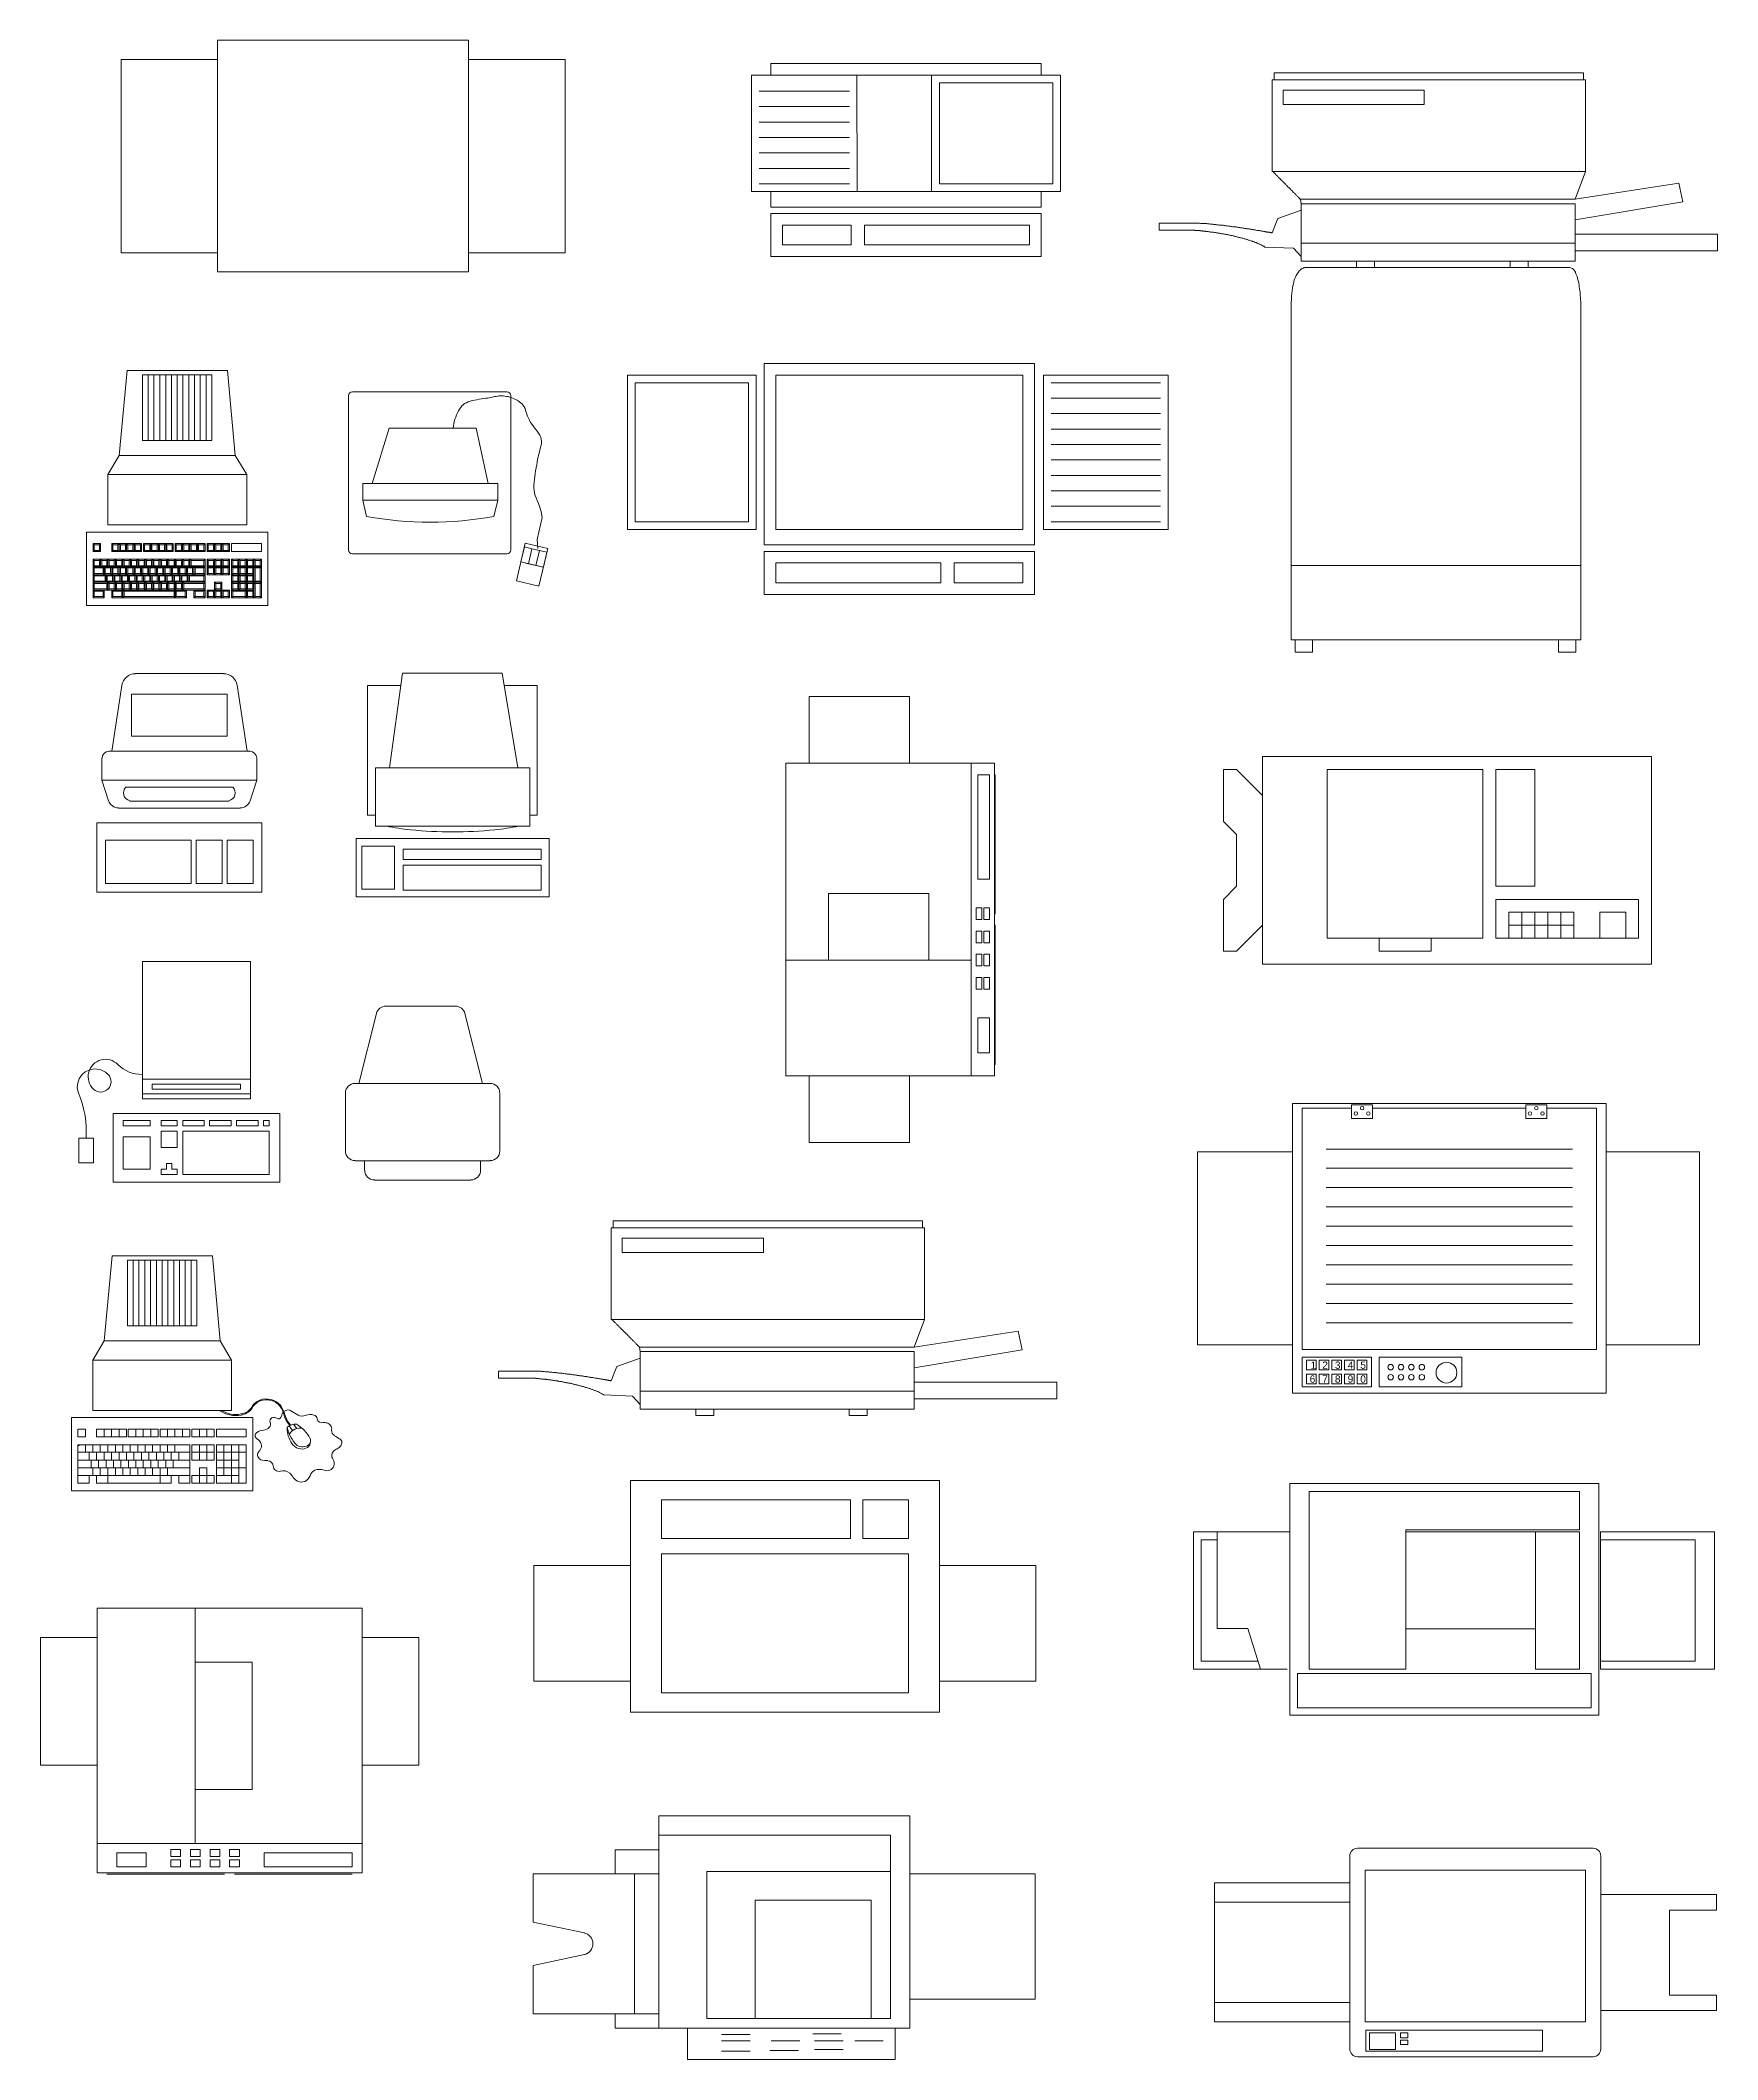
# Model space of a CAD drawing. Header units: centimetres. Extents: x -121 to 982, y -597 to 731.
import ezdxf

# ---------------------------------------------------------------- set-up
doc = ezdxf.new("R2010")
doc.units = ezdxf.units.CM
doc.header["$LTSCALE"] = 4.064
doc.layers.add('Design Layer-1', color=7, linetype='Continuous')
doc.styles.add('Arial', font='ARIAL.TTF')

# ---------------------------------------------------------------- blocks, each defined once
blk = doc.blocks.new('Group')
at = {"color": 7, "linetype": 'Continuous', "lineweight": 18}
for points in [[(468.4, -40.5), (468.4, -35.9), (264.8, -35.9), (264.8, -40.5), (468.4, -40.5)], [(469.7, -100.7), (469.7, -40.5), (263.5, -40.5), (263.5, -100.7), (469.7, -100.7)], [(363.7, -56.6), (363.7, -47.3), (270.8, -47.3), (270.8, -56.6), (363.7, -56.6)], [(264, -100.7), (264, -100.8), (264.2, -100.9), (264.3, -101), (264.5, -101.2), (264.6, -101.4), (264.8, -101.6), (265, -101.8), (265.3, -102), (265.5, -102.2), (265.7, -102.5), (266, -102.7), (266.3, -103), (266.6, -103.3), (266.9, -103.7), (267.2, -104), (267.5, -104.3), (267.9, -104.6), (268.3, -105), (268.6, -105.3), (268.9, -105.7), (269.4, -106.1), (269.7, -106.5), (270.1, -106.8), (270.5, -107.3), (270.9, -107.6), (271.3, -108.1), (271.7, -108.4), (272.1, -108.8), (272.5, -109.3), (272.9, -109.6), (273.3, -110.1), (273.7, -110.5), (274.2, -110.9), (274.5, -111.3), (275, -111.7), (275.3, -112.1), (275.8, -112.5), (276.1, -112.9), (276.5, -113.3), (276.9, -113.7), (277.3, -114), (277.6, -114.4), (278, -114.8), (278.3, -115.1), (278.6, -115.4), (279, -115.7), (279.3, -116.1), (279.6, -116.4), (279.9, -116.7), (280.2, -117), (280.4, -117.2), (280.7, -117.5), (280.9, -117.7), (281.1, -117.9), (281.3, -118.1), (281.4, -118.3), (281.6, -118.4), (281.8, -118.6), (281.9, -118.7), (282, -118.8), (282.1, -118.9), (282.1, -118.9), (282.2, -119), (282.2, -119), (462.9, -119), (469.7, -100.7), (264, -100.7)], [(462.9, -132.5), (533.8, -120.6), (531.2, -108.4), (462.9, -119), (282.2, -119), (282.6, -121.9), (462.9, -121.9), (462.9, -132.5)], [(282.6, -126.2), (267.3, -131.7), (263.5, -141), (263.5, -141), (263.5, -141), (263.5, -141), (263.4, -141), (263.4, -141), (263.3, -141), (263.2, -141), (263.1, -141), (263.1, -141), (262.9, -140.9), (262.8, -140.9), (262.7, -140.9), (262.5, -140.9), (262.4, -140.9), (262.2, -140.8), (262, -140.8), (261.8, -140.7), (261.6, -140.7), (261.4, -140.7), (261.2, -140.6), (260.9, -140.6), (260.7, -140.5), (260.4, -140.5), (260.2, -140.5), (259.9, -140.4), (259.6, -140.4), (259.4, -140.3), (259.1, -140.3), (258.8, -140.2), (258.5, -140.2), (258.1, -140.1), (257.8, -140.1), (257.4, -140), (257.1, -139.9), (256.8, -139.9), (256.4, -139.8), (256, -139.8), (255.7, -139.7), (255.2, -139.6), (254.9, -139.6), (254.5, -139.5), (254.1, -139.4), (253.7, -139.4), (253.2, -139.3), (252.9, -139.3), (252.4, -139.1), (252, -139.1), (251.5, -139), (251.1, -139), (250.7, -138.9), (250.2, -138.8), (249.7, -138.7), (249.3, -138.7), (248.8, -138.6), (248.3, -138.5), (247.8, -138.5), (247.4, -138.3), (246.9, -138.3), (246.4, -138.2), (246, -138.2), (245.5, -138.1), (244.9, -138), (244.4, -137.9), (243.9, -137.9), (243.5, -137.8), (242.9, -137.7), (242.4, -137.6), (241.9, -137.6), (241.4, -137.5), (240.9, -137.4), (240.3, -137.4), (239.8, -137.2), (239.3, -137.2), (238.7, -137.1), (238.3, -137.1), (237.7, -137), (237.2, -136.9), (236.7, -136.8), (236.1, -136.8), (235.6, -136.7), (235, -136.6), (234.5, -136.6), (234, -136.5), (233.4, -136.5), (232.9, -136.4), (232.4, -136.3), (231.8, -136.2), (231.3, -136.1), (230.7, -136.1), (230.3, -136), (229.7, -136), (229.2, -136), (228.7, -135.9), (228.1, -135.8), (227.6, -135.8), (227.1, -135.7), (226.5, -135.7), (226, -135.6), (225.5, -135.5), (225, -135.5), (224.5, -135.4), (224, -135.4), (223.5, -135.4), (223, -135.3), (222.4, -135.2), (222, -135.2), (221.5, -135.1), (221, -135.1), (220.5, -135.1), (220, -135.1), (219.5, -135), (219.1, -134.9), (218.6, -134.9), (218.2, -134.9), (217.7, -134.9), (217.2, -134.8), (216.8, -134.8), (216.3, -134.8), (215.9, -134.7), (215.5, -134.7), (215, -134.7), (214.6, -134.7), (214.2, -134.7), (213.8, -134.7), (213.4, -134.7), (213, -134.7), (212.6, -134.7), (212.2, -134.7), (211.5, -134.7), (210.8, -134.7), (210, -134.7), (209.3, -134.7), (208.6, -134.7), (208, -134.7), (207.3, -134.7), (206.6, -134.7), (206, -134.7), (205.3, -134.7), (204.7, -134.7), (204.2, -134.7), (203.6, -134.7), (203, -134.7), (202.4, -134.7), (201.9, -134.7), (201.4, -134.7), (200.8, -134.7), (200.3, -134.7), (199.8, -134.7), (199.4, -134.7), (198.9, -134.7), (198.4, -134.7), (197.9, -134.7), (197.5, -134.7), (197.1, -134.7), (196.7, -134.7), (196.2, -134.7), (195.9, -134.7), (195.5, -134.7), (195.1, -134.7), (194.8, -134.7), (194.4, -134.7), (194.1, -134.7), (193.7, -134.7), (193.4, -134.7), (193.1, -134.7), (192.9, -134.7), (192.6, -134.7), (192.3, -134.7), (192.1, -134.7), (191.8, -134.7), (191.6, -134.7), (191.4, -134.7), (191.2, -134.7), (191, -134.7), (190.8, -134.7), (190.6, -134.7), (190.5, -134.7), (190.3, -134.7), (190.2, -134.7), (190.1, -134.7), (189.9, -134.7), (189.8, -134.7), (189.8, -134.7), (189.6, -134.7), (189.6, -134.7), (189.5, -134.7), (189.5, -134.7), (189.4, -134.7), (189.4, -134.7), (189.3, -134.7), (189.3, -134.7), (189.3, -134.7), (189.3, -139.3), (212.2, -139.3), (212.2, -139.3), (212.2, -139.3), (212.3, -139.3), (212.3, -139.3), (212.4, -139.3), (212.4, -139.3), (212.5, -139.3), (212.6, -139.3), (212.7, -139.4), (212.8, -139.4), (212.9, -139.4), (213, -139.4), (213.2, -139.4), (213.3, -139.4), (213.5, -139.4), (213.6, -139.4), (213.8, -139.4), (214, -139.4), (214.2, -139.5), (214.4, -139.5), (214.6, -139.5), (214.8, -139.5), (215, -139.6), (215.2, -139.6), (215.5, -139.6), (215.7, -139.6), (216, -139.6), (216.3, -139.7), (216.6, -139.7), (216.8, -139.8), (217.1, -139.8), (217.4, -139.8), (217.7, -139.8), (218, -139.9), (218.3, -139.9), (218.7, -139.9), (219, -140), (219.3, -140), (219.7, -140.1), (220.1, -140.1), (220.4, -140.1), (220.7, -140.2), (221.1, -140.2), (221.5, -140.2), (221.8, -140.3), (222.3, -140.4), (222.6, -140.4), (223.1, -140.5), (223.4, -140.5), (223.8, -140.5), (224.2, -140.6), (224.6, -140.7), (225.1, -140.7), (225.5, -140.8), (225.9, -140.9), (226.3, -140.9), (226.8, -141), (227.2, -141.1), (227.6, -141.2), (228.1, -141.2), (228.5, -141.3), (229, -141.3), (229.5, -141.5), (229.9, -141.5), (230.3, -141.6), (230.8, -141.6), (231.2, -141.8), (231.7, -141.8), (232.2, -141.9), (232.6, -142), (233.1, -142.1), (233.6, -142.2), (234.1, -142.3), (234.5, -142.4), (235, -142.4), (235.5, -142.6), (236, -142.6), (236.5, -142.7), (237, -142.9), (237.5, -142.9), (238, -143.1), (238.4, -143.2), (238.9, -143.3), (239.4, -143.4), (239.8, -143.5), (240.3, -143.7), (240.8, -143.8), (241.3, -143.9), (241.8, -144), (242.3, -144.2), (242.8, -144.3), (243.3, -144.4), (243.8, -144.5), (244.2, -144.6), (244.7, -144.8), (245.2, -144.9), (245.7, -145.1), (246.2, -145.2), (246.6, -145.4), (247.1, -145.5), (247.6, -145.6), (248, -145.8), (248.5, -145.9), (249, -146.1), (249.4, -146.2), (249.9, -146.4), (250.4, -146.5), (250.8, -146.7), (251.2, -146.8), (251.7, -147), (252.1, -147.2), (252.6, -147.4), (253, -147.5), (253.4, -147.7), (253.8, -147.9), (254.3, -148.1), (254.7, -148.2), (255.1, -148.4), (255.5, -148.6), (255.9, -148.8), (256.3, -149), (256.6, -149.2), (257.1, -149.4), (257.4, -149.6), (257.8, -149.8), (258.2, -150), (258.5, -150.2), (258.9, -150.4), (277.5, -151.2), (282.6, -156.7), (282.6, -126.2)], [(462.9, -159.7), (462.9, -121.9), (282.6, -121.9), (282.6, -159.7), (462.9, -159.7)], [(556.7, -152.9), (556.7, -141.9), (462.9, -141.9), (462.9, -152.9), (556.7, -152.9)], [(462.9, -159.7), (462.9, -147.8), (282.6, -147.8), (282.6, -159.7), (462.9, -159.7)], [(331, -163.9), (331, -159.7), (319.1, -159.7), (319.1, -163.9), (331, -163.9)], [(431.9, -163.9), (431.9, -159.7), (420, -159.7), (420, -163.9), (431.9, -163.9)]]:
    blk.add_lwpolyline(points, dxfattribs=at)
blk = doc.blocks.new('Group-1')
at = {"color": 7, "linetype": 'Continuous', "lineweight": 18}
for p, q in [((97.5, 54.5), (109, 100.5)), ((115.2, 105.3), (161.1, 105.3)), ((167.3, 100.5), (178.8, 54.5)), ((95, 54.5), (183.9, 54.5)), ((88.6, 10.1), (88.6, 48.2)), ((190.2, 48.2), (190.2, 10.1)), ((183.9, 3.7), (95, 3.7)), ((101.3, 3.7), (101.3, -2.6)), ((177.5, -2.6), (177.5, 3.7)), ((107.7, -9), (171.2, -9))]:
    blk.add_line(p, q, dxfattribs=at)
for centre, start, end in [((115.2, 99), 90, 165.9638), ((161.1, 99), 14.0362, 90), ((95, 48.2), 90, 180), ((183.9, 48.2), 0, 90), ((95, 10.1), 180, 270), ((183.9, 10.1), 270, 0), ((107.7, -2.6), 180, 270), ((171.2, -2.6), 270, 0)]:
    blk.add_arc(centre, 6.35, start, end, dxfattribs=at)
blk = doc.blocks.new('F20')
at = {"color": 7, "linetype": 'Continuous', "lineweight": 18}
blk.add_line((56, 139.1), (34.2, 139.1), dxfattribs=at)
for points in [[(41.6, 84.9), (33.1, 147.2), (-32.6, 147.2), (-42.8, 84.9)], [(-33.9, 139.1), (-55.5, 139.1), (-55.5, 53.7), (-50.7, 53.7)], [(50.7, 53.7), (56, 53.7), (56, 139.1)]]:
    blk.add_lwpolyline(points, dxfattribs=at)
for points in [[(50.7, 84.9), (-50.7, 84.9), (-50.7, 46.5), (50.7, 46.5)], [(63.4, 38.4), (-63.4, 38.4), (-63.4, 0), (63.4, 0)], [(32.6, 31.3), (-58.3, 31.3), (-58.3, 24.5), (32.6, 24.5)], [(59.7, 33.3), (38.3, 33.3), (38.3, 5.1), (59.7, 5.1)], [(32.6, 20.8), (-58.3, 20.8), (-58.3, 4.4), (32.6, 4.4)]]:
    blk.add_lwpolyline(points, close=True, dxfattribs=at)
at = {"color": 7, "linetype": 'Continuous', "lineweight": 18, "flags": 128}
blk.add_lwpolyline([(-43.5, 46.5, 0.027559), (-27.7, 44.1, 0.024928), (0, 42.7, 0.024928), (27.7, 44.1, 0.027559), (43.5, 46.5, 0.027559)], format="xyb", dxfattribs=at)
blk = doc.blocks.new('Group-2')
at = {"color": 7, "xscale": -1}
blk.add_blockref('F20', (159.2, 177.3), dxfattribs=at)
blk = doc.blocks.new('Group-3')
at = {"color": 7, "linetype": 'Continuous', "lineweight": 18}
for p, q in [((90.7, 507), (90.7, 405.4)), ((194.9, 509.5), (93.3, 509.5)), ((178.2, 504.8), (176.7, 504.6)), ((179.6, 505), (178.2, 504.8)), ((180.9, 505.2), (179.6, 505)), ((182.1, 505.4), (180.9, 505.2)), ((183.2, 505.6), (182.1, 505.4)), ((184.2, 505.8), (183.2, 505.6)), ((185.2, 506), (184.2, 505.8)), ((186.1, 506.2), (185.2, 506)), ((186.9, 506.4), (186.1, 506.2)), ((187.8, 506.5), (186.9, 506.4)), ((188.6, 506.7), (187.8, 506.5)), ((189.5, 506.8), (188.6, 506.7)), ((190.5, 506.8), (189.5, 506.8)), ((191.4, 506.8), (190.5, 506.8)), ((192.4, 506.8), (191.4, 506.8)), ((193.5, 506.7), (192.4, 506.8)), ((194.6, 506.5), (193.5, 506.7)), ((195.7, 506.3), (194.6, 506.5)), ((196.9, 506), (195.7, 506.3)), ((198.1, 505.6), (196.9, 506)), ((197.4, 405.4), (197.4, 507)), ((199.3, 505.1), (198.1, 505.6)), ((200.5, 504.5), (199.3, 505.1)), ((161.2, 492.9), (160.6, 491.4)), ((161.7, 494.3), (161.2, 492.9)), ((162.4, 495.7), (161.7, 494.3)), ((163.1, 497), (162.4, 495.7)), ((163.7, 498.1), (163.1, 497)), ((164.5, 499.2), (163.7, 498.1)), ((165.2, 500.2), (164.5, 499.2)), ((166.1, 501), (165.2, 500.2)), ((167.1, 501.7), (166.1, 501)), ((168.2, 502.3), (167.1, 501.7)), ((169.4, 502.9), (168.2, 502.3)), ((170.7, 503.3), (169.4, 502.9)), ((172.1, 503.7), (170.7, 503.3)), ((173.6, 504), (172.1, 503.7)), ((175.1, 504.3), (173.6, 504)), ((176.7, 504.6), (175.1, 504.3)), ((201.7, 503.9), (200.5, 504.5)), ((202.9, 503.2), (201.7, 503.9)), ((203.9, 502.3), (202.9, 503.2)), ((204.9, 501.5), (203.9, 502.3)), ((205.6, 500.5), (204.9, 501.5)), ((206.3, 499.5), (205.6, 500.5)), ((206.8, 498.4), (206.3, 499.5)), ((207.2, 497.2), (206.8, 498.4)), ((207.6, 496), (207.2, 497.2)), ((208, 494.8), (207.6, 496)), ((208.5, 493.5), (208, 494.8)), ((209, 492.1), (208.5, 493.5)), ((209.7, 490.8), (209, 492.1)), ((117.4, 485.6), (106.3, 449.1)), ((174.6, 485.6), (117.4, 485.6)), ((159.7, 487), (159.6, 485.6)), ((159.9, 488.4), (159.7, 487)), ((160.2, 489.9), (159.9, 488.4)), ((160.6, 491.4), (160.2, 489.9)), ((182.5, 449.1), (174.6, 485.6)), ((210.5, 489.3), (209.7, 490.8)), ((211.5, 487.9), (210.5, 489.3)), ((212.6, 486.5), (211.5, 487.9)), ((213.6, 485), (212.6, 486.5)), ((214.7, 483.6), (213.6, 485)), ((215.6, 482.2), (214.7, 483.6)), ((216.5, 480.9), (215.6, 482.2)), ((217.1, 479.6), (216.5, 480.9)), ((217.5, 478.4), (217.1, 479.6)), ((217.7, 477.3), (217.5, 478.4)), ((214.8, 463.3), (215.1, 465.1)), ((215.1, 465.1), (215.5, 466.8)), ((215.5, 466.8), (215.9, 468.5)), ((215.9, 468.5), (216.3, 470)), ((216.3, 470), (216.6, 471.4)), ((216.6, 471.4), (217, 472.7)), ((217, 472.7), (217.3, 473.9)), ((217.3, 473.9), (217.6, 475)), ((217.6, 475), (217.7, 476.2)), ((217.7, 476.2), (217.7, 477.3)), ((212.8, 450), (213, 451.9)), ((213, 451.9), (213.2, 453.8)), ((213.2, 453.8), (213.5, 455.7)), ((213.5, 455.7), (213.8, 457.6)), ((213.8, 457.6), (214.1, 459.5)), ((214.1, 459.5), (214.5, 461.4)), ((214.5, 461.4), (214.8, 463.3)), ((188.9, 449.1), (100, 449.1)), ((100, 449.1), (100, 438.3)), ((188.9, 449.1), (182.5, 449.1)), ((188.9, 438.3), (188.9, 449.1)), ((212.6, 446.4), (212.7, 448.1)), ((212.8, 444.6), (212.6, 446.4)), ((212.7, 448.1), (212.8, 450)), ((213, 442.9), (212.8, 444.6)), ((213.5, 441.3), (213, 442.9)), ((214.1, 439.7), (213.5, 441.3)), ((214.9, 437.9), (214.1, 439.7)), ((100, 438.3), (188.9, 438.3)), ((102.5, 427.5), (100, 438.3)), ((188.9, 438.3), (186.3, 427.5)), ((215.7, 436), (214.9, 437.9)), ((214.9, 412.4), (218.1, 426.7)), ((216.6, 433.5), (215.7, 436)), ((217.4, 430.5), (216.6, 433.5)), ((218.1, 426.7), (217.4, 430.5)), ((215.2, 406.5), (214.9, 412.4)), ((93.3, 402.8), (194.9, 402.8)), ((207, 409.9), (201.2, 385.2)), ((206.4, 407.5), (204.1, 397.6)), ((211.3, 406.3), (206.4, 407.5)), ((221.8, 406.4), (207, 409.9)), ((209, 396.4), (211.3, 406.3)), ((211.3, 406.3), (209, 396.4)), ((216.3, 405.1), (211.3, 406.3)), ((214, 395.2), (216.3, 405.1)), ((216.3, 405.1), (214, 395.2)), ((216, 381.7), (221.8, 406.4)), ((221.2, 404), (216.3, 405.1)), ((218.9, 394.1), (221.2, 404)), ((201.2, 385.2), (216, 381.7)), ((204.1, 397.6), (218.9, 394.1)), ((204.1, 397.6), (209, 396.4)), ((209, 396.4), (214, 395.2)), ((214, 395.2), (218.9, 394.1))]:
    blk.add_line(p, q, dxfattribs=at)
for centre, radius, start, end in [((93.3, 507), 2.54, 90, 180), ((194.9, 507), 2.54, 0, 90), ((144.4, 656.1), 232.4, 259.6112, 280.3888), ((93.3, 405.4), 2.54, 180, 270), ((194.9, 405.4), 2.54, 270, 0)]:
    blk.add_arc(centre, radius, start, end, dxfattribs=at)
blk = doc.blocks.new('Group-4')
at = {"color": 7, "linetype": 'Continuous', "lineweight": 18}
for p, q in [((8.4, 324.1), (-49.5, 324.1)), ((-58.5, 316.4), (-65.1, 273)), ((-52, 310.5), (-52, 283)), ((10.8, 310.5), (-52, 310.5)), ((10.8, 283), (10.8, 310.5)), ((24.1, 273), (17.4, 316.5)), ((-52, 283), (10.8, 283)), ((-71.5, 268.4), (-71.5, 254.1)), ((25.7, 273), (-66.9, 273)), ((30.3, 254.1), (30.3, 268.4)), ((-71.5, 254.1), (30.3, 254.1)), ((-67.1, 240.5), (-71.5, 254.1)), ((-71.5, 254.1), (30.3, 254.1)), ((30.3, 254.1), (25.9, 240.5)), ((-20.6, 249.5), (-55.8, 249.5)), ((-53.2, 240.5), (-53.1, 240.3)), ((-53.1, 240.3), (-20.6, 240.3)), ((-20.6, 249.5), (14.6, 249.5)), ((11.9, 240.3), (-20.6, 240.3)), ((12, 240.5), (11.9, 240.3)), ((33.6, 225.9), (-74.8, 225.9)), ((-74.8, 225.9), (-74.8, 180.3)), ((-20.6, 235.7), (-60.6, 235.7)), ((19.4, 235.7), (-20.6, 235.7)), ((33.6, 180.3), (33.6, 225.9)), ((-69.1, 214.5), (-12.9, 214.5)), ((-69.1, 186), (-69.1, 214.5)), ((-12.9, 214.5), (-12.9, 186)), ((7.5, 214.5), (-9.6, 214.5)), ((-9.6, 214.5), (-9.6, 186)), ((7.5, 186), (7.5, 214.5)), ((27.9, 214.5), (10.8, 214.5)), ((10.8, 214.5), (10.8, 186)), ((27.9, 186), (27.9, 214.5)), ((-12.9, 186), (-69.1, 186)), ((-9.6, 186), (7.5, 186)), ((10.8, 186), (27.9, 186)), ((-74.8, 180.3), (33.6, 180.3))]:
    blk.add_line(p, q, dxfattribs=at)
for centre, radius, start, end in [((-49.5, 314.9), 9.14, 90, 170.45), ((8.4, 314.9), 9.14, 9.8264, 90), ((-66.9, 268.4), 4.57, 90, 180), ((25.7, 268.4), 4.57, 0, 90), ((-60.6, 242.6), 6.86, 197.9512, 270), ((-52.1, 245.7), 5.28, 133.9786, 258.5784), ((10.9, 245.7), 5.28, 281.4216, 46.0214), ((19.4, 242.6), 6.86, 270, 342.0488)]:
    blk.add_arc(centre, radius, start, end, dxfattribs=at)
blk = doc.blocks.new('Group-5')
at = {"color": 7, "linetype": 'Continuous', "lineweight": 18, "flags": 128}
for points in [[(-61, 67, 0.270323), (-72.1, 70, 0.270325), (-80.2, 61.9, 0.270248), (-77.1, 50.8, 0.270248)], [(-61, 67, 0.212127), (-44.9, 60.5, 0.212127)], [(-67.5, 60.5, 0.361267), (-82.5, 62.1, 0.361205), (-86.8, 47.6, 0.361205)], [(-77.1, 50.8, 0.410419), (-67.5, 50.9, 0.410309), (-67.5, 60.5, 0.410309)], [(-82, 18.6, 0.119851), (-86.8, 47.6, 0.119851)]]:
    blk.add_lwpolyline(points, format="xyb", dxfattribs=at)
at = {"color": 7, "linetype": 'Continuous', "lineweight": 18}
for points in [[(-44.9, 44.4, 704.7), (-44.9, 134.7, 704.7), (-44.9, 134.7, 808), (-44.9, 44.4, 808)], [(-44.9, 134.7, 704.7), (26.1, 134.7, 704.7), (26.1, 134.7, 808), (-44.9, 134.7, 808)], [(26.1, 134.7, 704.7), (26.1, 44.4, 704.7), (26.1, 44.4, 808), (26.1, 134.7, 808)], [(-44.9, 57.3, 704.7), (26.1, 57.3, 704.7), (26.1, 57.3, 808), (-44.9, 57.3, 808)], [(-38.4, 54.1, 704.7), (19.6, 54.1, 704.7), (19.6, 54.1, 808), (-38.4, 54.1, 808)], [(-38.4, 50.8, 704.7), (-38.4, 54.1, 704.7), (-38.4, 54.1, 808), (-38.4, 50.8, 808)], [(19.6, 54.1, 704.7), (19.6, 50.8, 704.7), (19.6, 50.8, 808), (19.6, 54.1, 808)], [(-44.9, 47.6, 704.7), (26.1, 47.6, 704.7), (26.1, 47.6, 808), (-44.9, 47.6, 808)], [(26.1, 44.4, 704.7), (-44.9, 44.4, 704.7), (-44.9, 44.4, 808), (26.1, 44.4, 808)], [(19.6, 50.8, 704.7), (-38.4, 50.8, 704.7), (-38.4, 50.8, 808), (19.6, 50.8, 808)], [(-64.2, 34.7, 704.7), (45.5, 34.7, 704.7), (45.5, 34.7, 711.2), (-64.2, 34.7, 711.2)], [(-64.2, -10.5, 704.7), (-64.2, 34.7, 704.7), (-64.2, 34.7, 711.2), (-64.2, -10.5, 711.2)], [(-57.5, 30.2, 704.7), (-39.7, 30.2, 704.7), (-39.7, 30.2, 711.2), (-57.5, 30.2, 711.2)], [(-57.5, 26.6, 704.7), (-57.5, 30.2, 704.7), (-57.5, 30.2, 711.2), (-57.5, 26.6, 711.2)], [(-39.7, 26.6, 704.7), (-57.5, 26.6, 704.7), (-57.5, 26.6, 711.2), (-39.7, 26.6, 711.2)], [(-39.7, 30.2, 704.7), (-39.7, 26.6, 704.7), (-39.7, 26.6, 711.2), (-39.7, 30.2, 711.2)], [(-32.6, 30.2, 704.7), (-22, 30.2, 704.7), (-22, 30.2, 711.2), (-32.6, 30.2, 711.2)], [(-32.6, 26.6, 704.7), (-32.6, 30.2, 704.7), (-32.6, 30.2, 711.2), (-32.6, 26.6, 711.2)], [(-22, 26.6, 704.7), (-32.6, 26.6, 704.7), (-32.6, 26.6, 711.2), (-22, 26.6, 711.2)], [(-22, 30.2, 704.7), (-22, 26.6, 704.7), (-22, 26.6, 711.2), (-22, 30.2, 711.2)], [(-18.4, 30.2, 704.7), (-4.2, 30.2, 704.7), (-4.2, 30.2, 711.2), (-18.4, 30.2, 711.2)], [(-18.4, 26.6, 704.7), (-18.4, 30.2, 704.7), (-18.4, 30.2, 711.2), (-18.4, 26.6, 711.2)], [(-4.2, 26.6, 704.7), (-18.4, 26.6, 704.7), (-18.4, 26.6, 711.2), (-4.2, 26.6, 711.2)], [(-4.2, 30.2, 704.7), (-4.2, 26.6, 704.7), (-4.2, 26.6, 711.2), (-4.2, 30.2, 711.2)], [(-0.7, 30.2, 704.7), (13.5, 30.2, 704.7), (13.5, 30.2, 711.2), (-0.7, 30.2, 711.2)], [(-0.7, 26.6, 704.7), (-0.7, 30.2, 704.7), (-0.7, 30.2, 711.2), (-0.7, 26.6, 711.2)], [(13.5, 26.6, 704.7), (-0.7, 26.6, 704.7), (-0.7, 26.6, 711.2), (13.5, 26.6, 711.2)], [(13.5, 30.2, 704.7), (13.5, 26.6, 704.7), (13.5, 26.6, 711.2), (13.5, 30.2, 711.2)], [(17.1, 26.6, 704.7), (17.1, 30.2, 704.7), (17.1, 30.2, 711.2), (17.1, 26.6, 711.2)], [(17.1, 30.2, 704.7), (31.3, 30.2, 704.7), (31.3, 30.2, 711.2), (17.1, 30.2, 711.2)], [(31.3, 26.6, 704.7), (17.1, 26.6, 704.7), (17.1, 26.6, 711.2), (31.3, 26.6, 711.2)], [(31.3, 30.2, 704.7), (31.3, 26.6, 704.7), (31.3, 26.6, 711.2), (31.3, 30.2, 711.2)], [(34.8, 30.2, 704.7), (38.4, 30.2, 704.7), (38.4, 30.2, 711.2), (34.8, 30.2, 711.2)], [(34.8, 26.6, 704.7), (34.8, 30.2, 704.7), (34.8, 30.2, 711.2), (34.8, 26.6, 711.2)], [(38.4, 26.6, 704.7), (34.8, 26.6, 704.7), (34.8, 26.6, 711.2), (38.4, 26.6, 711.2)], [(38.4, 30.2, 704.7), (38.4, 26.6, 704.7), (38.4, 26.6, 711.2), (38.4, 30.2, 711.2)], [(45.5, 34.7, 704.7), (45.5, -10.5, 704.7), (45.5, -10.5, 711.2), (45.5, 34.7, 711.2)], [(-86.8, 18.6, 704.7), (-77.1, 18.6, 704.7), (-77.1, 18.6, 711.2), (-86.8, 18.6, 711.2)], [(-86.8, 2.4, 704.7), (-86.8, 18.6, 704.7), (-86.8, 18.6, 711.2), (-86.8, 2.4, 711.2)], [(-77.1, 18.6, 704.7), (-77.1, 2.4, 704.7), (-77.1, 2.4, 711.2), (-77.1, 18.6, 711.2)], [(-57.5, -1.8, 704.7), (-57.5, 19.5, 704.7), (-57.5, 19.5, 711.2), (-57.5, -1.8, 711.2)], [(-57.5, 19.5, 704.7), (-39.7, 19.5, 704.7), (-39.7, 19.5, 711.2), (-57.5, 19.5, 711.2)], [(-39.7, 19.5, 704.7), (-39.7, -1.8, 704.7), (-39.7, -1.8, 711.2), (-39.7, 19.5, 711.2)], [(-32.6, 23.1, 704.7), (-22, 23.1, 704.7), (-22, 23.1, 711.2), (-32.6, 23.1, 711.2)], [(-32.6, 12.4, 704.7), (-32.6, 23.1, 704.7), (-32.6, 23.1, 711.2), (-32.6, 12.4, 711.2)], [(-22, 23.1, 704.7), (-22, 12.4, 704.7), (-22, 12.4, 711.2), (-22, 23.1, 711.2)], [(-18.4, 23.1, 704.7), (38.4, 23.1, 704.7), (38.4, 23.1, 711.2), (-18.4, 23.1, 711.2)], [(-18.4, -5.3, 704.7), (-18.4, 23.1, 704.7), (-18.4, 23.1, 711.2), (-18.4, -5.3, 711.2)], [(38.4, 23.1, 704.7), (38.4, -5.3, 704.7), (38.4, -5.3, 711.2), (38.4, 23.1, 711.2)], [(-77.1, 2.4, 704.7), (-86.8, 2.4, 704.7), (-86.8, 2.4, 711.2), (-77.1, 2.4, 711.2)], [(-22, 12.4, 704.7), (-32.6, 12.4, 704.7), (-32.6, 12.4, 711.2), (-22, 12.4, 711.2)], [(-29.1, 1.8, 704.7), (-25.5, 1.8, 704.7), (-25.5, 1.8, 711.2), (-29.1, 1.8, 711.2)], [(-29.1, -1.8, 704.7), (-29.1, 1.8, 704.7), (-29.1, 1.8, 711.2), (-29.1, -1.8, 711.2)], [(-25.5, 1.8, 704.7), (-25.5, -1.8, 704.7), (-25.5, -1.8, 711.2), (-25.5, 1.8, 711.2)], [(45.5, -10.5, 704.7), (-64.2, -10.5, 704.7), (-64.2, -10.5, 711.2), (45.5, -10.5, 711.2)], [(-39.7, -1.8, 704.7), (-57.5, -1.8, 704.7), (-57.5, -1.8, 711.2), (-39.7, -1.8, 711.2)], [(-32.6, -1.8, 704.7), (-29.1, -1.8, 704.7), (-29.1, -1.8, 711.2), (-32.6, -1.8, 711.2)], [(-32.6, -5.3, 704.7), (-32.6, -1.8, 704.7), (-32.6, -1.8, 711.2), (-32.6, -5.3, 711.2)], [(-22, -5.3, 704.7), (-32.6, -5.3, 704.7), (-32.6, -5.3, 711.2), (-22, -5.3, 711.2)], [(-25.5, -1.8, 704.7), (-22, -1.8, 704.7), (-22, -1.8, 711.2), (-25.5, -1.8, 711.2)], [(-22, -1.8, 704.7), (-22, -5.3, 704.7), (-22, -5.3, 711.2), (-22, -1.8, 711.2)], [(38.4, -5.3, 704.7), (-18.4, -5.3, 704.7), (-18.4, -5.3, 711.2), (38.4, -5.3, 711.2)]]:
    blk.add_3dface(points, dxfattribs=at)
blk = doc.blocks.new('Group-6')
at = {"color": 7, "linetype": 'Continuous', "lineweight": 18}
for p, q in [((-60.1, 467.7), (-55, 523.6)), ((11, 523.6), (-55, 523.6)), ((-44.9, 520.7), (-44.9, 477.5)), ((0.8, 520.7), (-44.9, 520.7)), ((-41.1, 520.7), (-41.1, 477.5)), ((-37.3, 520.7), (-37.3, 477.5)), ((-33.5, 520.7), (-33.5, 477.5)), ((-29.6, 520.7), (-29.6, 477.5)), ((-25.8, 520.7), (-25.8, 477.5)), ((-22, 520.7), (-22, 477.5)), ((-18.2, 520.7), (-18.2, 477.5)), ((-14.4, 520.7), (-14.4, 477.5)), ((-10.6, 520.7), (-10.6, 477.5)), ((-6.8, 520.7), (-6.8, 477.5)), ((-3, 520.7), (-3, 477.5)), ((0.8, 520.7), (0.8, 477.5)), ((16.1, 467.7), (11, 523.6)), ((-67.7, 455), (-60.1, 467.7)), ((16.1, 467.7), (-60.1, 467.7)), ((0.8, 477.5), (-44.9, 477.5)), ((23.7, 455), (16.1, 467.7)), ((-76.6, 408.8), (-77.4, 409.6)), ((-77.4, 409.6), (-72.5, 409.6)), ((-77.4, 404.5), (-77.4, 409.6)), ((-76.6, 405.2), (-77.4, 404.5)), ((-77.4, 404.5), (-72.5, 404.5)), ((-77.4, 399.4), (-3.7, 399.4)), ((-76.6, 398.6), (-77.4, 399.4)), ((-77.4, 374), (-77.4, 399.4)), ((-76.6, 405.2), (-76.6, 408.8)), ((-76.6, 408.8), (-73.2, 408.8)), ((-76.6, 405.2), (-73.2, 405.2)), ((-76.6, 398.6), (-73.2, 398.6)), ((-76.6, 395.1), (-76.6, 398.6)), ((-72.5, 409.6), (-73.2, 408.8)), ((-73.2, 405.2), (-73.2, 408.8)), ((-72.5, 404.5), (-73.2, 405.2)), ((-72.5, 399.4), (-73.2, 398.6)), ((-73.2, 395.1), (-73.2, 398.6)), ((-72.5, 404.5), (-72.5, 409.6)), ((-71.7, 398.6), (-72.5, 399.4)), ((-72.5, 394.3), (-72.5, 399.4)), ((-71.7, 398.6), (-68.3, 398.6)), ((-71.7, 395.1), (-71.7, 398.6)), ((-67.6, 399.4), (-68.3, 398.6)), ((-68.3, 395.1), (-68.3, 398.6)), ((-66.8, 398.6), (-67.6, 399.4)), ((-67.6, 394.3), (-67.6, 399.4)), ((-66.8, 398.6), (-63.4, 398.6)), ((-66.8, 395.1), (-66.8, 398.6)), ((-65.1, 409.6), (-45.5, 409.6)), ((-64.4, 408.8), (-65.1, 409.6)), ((-65.1, 404.5), (-65.1, 409.6)), ((-64.4, 405.2), (-65.1, 404.5)), ((-65.1, 404.5), (-45.5, 404.5)), ((-64.4, 408.8), (-61, 408.8)), ((-64.4, 405.2), (-64.4, 408.8)), ((-64.4, 405.2), (-61, 405.2)), ((-62.7, 399.4), (-63.4, 398.6)), ((-63.4, 395.1), (-63.4, 398.6)), ((-61.9, 398.6), (-62.7, 399.4)), ((-62.7, 394.3), (-62.7, 399.4)), ((-61.9, 398.6), (-58.5, 398.6)), ((-61.9, 395.1), (-61.9, 398.6)), ((-60.2, 409.6), (-61, 408.8)), ((-61, 405.2), (-61, 408.8)), ((-60.2, 404.5), (-61, 405.2)), ((-59.4, 408.8), (-60.2, 409.6)), ((-60.2, 404.5), (-60.2, 409.6)), ((-59.4, 405.2), (-60.2, 404.5)), ((-59.4, 408.8), (-56.1, 408.8)), ((-59.4, 405.2), (-59.4, 408.8)), ((-59.4, 405.2), (-56.1, 405.2)), ((-57.7, 399.4), (-58.5, 398.6)), ((-58.5, 395.1), (-58.5, 398.6)), ((-57, 398.6), (-57.7, 399.4)), ((-57.7, 394.3), (-57.7, 399.4)), ((-57, 398.6), (-53.6, 398.6)), ((-57, 395.1), (-57, 398.6)), ((-55.3, 409.6), (-56.1, 408.8)), ((-56.1, 405.2), (-56.1, 408.8)), ((-55.3, 404.5), (-56.1, 405.2)), ((-54.5, 408.8), (-55.3, 409.6)), ((-55.3, 404.5), (-55.3, 409.6)), ((-54.5, 405.2), (-55.3, 404.5)), ((-54.5, 408.8), (-51.1, 408.8)), ((-54.5, 405.2), (-54.5, 408.8)), ((-54.5, 405.2), (-51.1, 405.2)), ((-52.8, 399.4), (-53.6, 398.6)), ((-53.6, 395.1), (-53.6, 398.6)), ((-52.1, 398.6), (-52.8, 399.4)), ((-52.8, 394.3), (-52.8, 399.4)), ((-52.1, 398.6), (-48.7, 398.6)), ((-52.1, 395.1), (-52.1, 398.6)), ((-50.4, 409.6), (-51.1, 408.8)), ((-51.1, 405.2), (-51.1, 408.8)), ((-50.4, 404.5), (-51.1, 405.2)), ((-49.6, 408.8), (-50.4, 409.6)), ((-50.4, 404.5), (-50.4, 409.6)), ((-49.6, 405.2), (-50.4, 404.5)), ((-49.6, 408.8), (-46.2, 408.8)), ((-49.6, 405.2), (-49.6, 408.8)), ((-49.6, 405.2), (-46.2, 405.2)), ((-47.9, 399.4), (-48.7, 398.6)), ((-48.7, 395.1), (-48.7, 398.6)), ((-47.2, 398.6), (-47.9, 399.4)), ((-47.9, 394.3), (-47.9, 399.4)), ((-47.2, 398.6), (-43.8, 398.6)), ((-47.2, 395.1), (-47.2, 398.6)), ((-45.5, 409.6), (-46.2, 408.8)), ((-46.2, 405.2), (-46.2, 408.8)), ((-45.5, 404.5), (-46.2, 405.2)), ((-45.5, 404.5), (-45.5, 409.6)), ((-43.5, 408.8), (-44.2, 409.6)), ((-44.2, 409.6), (-24.6, 409.6)), ((-44.2, 404.5), (-44.2, 409.6)), ((-43.5, 405.2), (-44.2, 404.5)), ((-44.2, 404.5), (-24.6, 404.5)), ((-43, 399.4), (-43.8, 398.6)), ((-43.8, 395.1), (-43.8, 398.6)), ((-43.5, 408.8), (-40.1, 408.8)), ((-43.5, 405.2), (-43.5, 408.8)), ((-43.5, 405.2), (-40.1, 405.2)), ((-42.3, 398.6), (-43, 399.4)), ((-43, 394.3), (-43, 399.4)), ((-42.3, 398.6), (-38.9, 398.6)), ((-42.3, 395.1), (-42.3, 398.6)), ((-39.3, 409.6), (-40.1, 408.8)), ((-40.1, 405.2), (-40.1, 408.8)), ((-39.3, 404.5), (-40.1, 405.2)), ((-38.6, 408.8), (-39.3, 409.6)), ((-39.3, 404.5), (-39.3, 409.6)), ((-38.6, 405.2), (-39.3, 404.5)), ((-38.1, 399.4), (-38.9, 398.6)), ((-38.9, 395.1), (-38.9, 398.6)), ((-38.6, 408.8), (-35.2, 408.8)), ((-38.6, 405.2), (-38.6, 408.8)), ((-38.6, 405.2), (-35.2, 405.2)), ((-37.3, 398.6), (-38.1, 399.4)), ((-38.1, 394.3), (-38.1, 399.4)), ((-37.3, 398.6), (-34, 398.6)), ((-37.3, 395.1), (-37.3, 398.6)), ((-34.4, 409.6), (-35.2, 408.8)), ((-35.2, 405.2), (-35.2, 408.8)), ((-34.4, 404.5), (-35.2, 405.2)), ((-33.7, 408.8), (-34.4, 409.6)), ((-34.4, 404.5), (-34.4, 409.6)), ((-33.7, 405.2), (-34.4, 404.5)), ((-33.2, 399.4), (-34, 398.6)), ((-34, 395.1), (-34, 398.6)), ((-33.7, 408.8), (-30.3, 408.8)), ((-33.7, 405.2), (-33.7, 408.8)), ((-33.7, 405.2), (-30.3, 405.2)), ((-32.4, 398.6), (-33.2, 399.4)), ((-33.2, 394.3), (-33.2, 399.4)), ((-32.4, 398.6), (-29, 398.6)), ((-32.4, 395.1), (-32.4, 398.6)), ((-29.5, 409.6), (-30.3, 408.8)), ((-30.3, 405.2), (-30.3, 408.8)), ((-29.5, 404.5), (-30.3, 405.2)), ((-28.8, 408.8), (-29.5, 409.6)), ((-29.5, 404.5), (-29.5, 409.6)), ((-28.8, 405.2), (-29.5, 404.5)), ((-28.3, 399.4), (-29, 398.6)), ((-29, 395.1), (-29, 398.6)), ((-28.8, 408.8), (-25.4, 408.8)), ((-28.8, 405.2), (-28.8, 408.8)), ((-28.8, 405.2), (-25.4, 405.2)), ((-27.5, 398.6), (-28.3, 399.4)), ((-28.3, 394.3), (-28.3, 399.4)), ((-27.5, 398.6), (-24.1, 398.6)), ((-27.5, 395.1), (-27.5, 398.6)), ((-24.6, 409.6), (-25.4, 408.8)), ((-25.4, 405.2), (-25.4, 408.8)), ((-24.6, 404.5), (-25.4, 405.2)), ((-24.6, 404.5), (-24.6, 409.6)), ((-23.4, 399.4), (-24.1, 398.6)), ((-24.1, 395.1), (-24.1, 398.6)), ((-22.6, 408.8), (-23.4, 409.6)), ((-23.4, 409.6), (-3.7, 409.6)), ((-23.4, 404.5), (-23.4, 409.6)), ((-22.6, 405.2), (-23.4, 404.5)), ((-23.4, 404.5), (-3.7, 404.5)), ((-22.6, 398.6), (-23.4, 399.4)), ((-23.4, 394.3), (-23.4, 399.4)), ((-22.6, 408.8), (-19.2, 408.8)), ((-22.6, 405.2), (-22.6, 408.8)), ((-22.6, 405.2), (-19.2, 405.2)), ((-22.6, 398.6), (-19.2, 398.6)), ((-22.6, 395.1), (-22.6, 398.6)), ((-18.5, 409.6), (-19.2, 408.8)), ((-19.2, 405.2), (-19.2, 408.8)), ((-18.5, 404.5), (-19.2, 405.2)), ((-18.5, 399.4), (-19.2, 398.6)), ((-19.2, 395.1), (-19.2, 398.6)), ((-17.7, 408.8), (-18.5, 409.6)), ((-18.5, 404.5), (-18.5, 409.6)), ((-17.7, 405.2), (-18.5, 404.5)), ((-17.7, 398.6), (-18.5, 399.4)), ((-18.5, 394.3), (-18.5, 399.4)), ((-17.7, 408.8), (-14.3, 408.8)), ((-17.7, 405.2), (-17.7, 408.8)), ((-17.7, 405.2), (-14.3, 405.2)), ((-17.7, 398.6), (-14.3, 398.6)), ((-17.7, 395.1), (-17.7, 398.6)), ((-13.6, 409.6), (-14.3, 408.8)), ((-14.3, 405.2), (-14.3, 408.8)), ((-13.6, 404.5), (-14.3, 405.2)), ((-13.6, 399.4), (-14.3, 398.6)), ((-14.3, 395.1), (-14.3, 398.6)), ((-12.8, 408.8), (-13.6, 409.6)), ((-13.6, 404.5), (-13.6, 409.6)), ((-12.8, 405.2), (-13.6, 404.5)), ((-12.8, 398.6), (-13.6, 399.4)), ((-13.6, 394.3), (-13.6, 399.4)), ((-12.8, 408.8), (-9.4, 408.8)), ((-12.8, 405.2), (-12.8, 408.8)), ((-12.8, 405.2), (-9.4, 405.2)), ((-12.8, 398.6), (-4.5, 398.6)), ((-12.8, 395.1), (-12.8, 398.6)), ((-8.6, 409.6), (-9.4, 408.8)), ((-9.4, 405.2), (-9.4, 408.8)), ((-8.6, 404.5), (-9.4, 405.2)), ((-7.9, 408.8), (-8.6, 409.6)), ((-8.6, 404.5), (-8.6, 409.6)), ((-7.9, 405.2), (-8.6, 404.5)), ((-7.9, 408.8), (-4.5, 408.8)), ((-7.9, 405.2), (-7.9, 408.8)), ((-7.9, 405.2), (-4.5, 405.2)), ((-3.7, 409.6), (-4.5, 408.8)), ((-4.5, 405.2), (-4.5, 408.8)), ((-3.7, 404.5), (-4.5, 405.2)), ((-3.7, 399.4), (-4.5, 398.6)), ((-4.5, 395.1), (-4.5, 398.6)), ((-3.7, 404.5), (-3.7, 409.6)), ((-3.7, 374), (-3.7, 399.4)), ((-2.4, 409.6), (12.4, 409.6)), ((-1.6, 408.8), (-2.4, 409.6)), ((-2.4, 404.5), (-2.4, 409.6)), ((-1.6, 405.2), (-2.4, 404.5)), ((-2.4, 404.5), (12.4, 404.5)), ((12.4, 399.4), (-2.4, 399.4)), ((-1.6, 398.6), (-2.4, 399.4)), ((-2.4, 389.2), (-2.4, 399.4)), ((-1.6, 408.8), (1.8, 408.8)), ((-1.6, 405.2), (-1.6, 408.8)), ((-1.6, 405.2), (1.8, 405.2)), ((-1.6, 398.6), (1.8, 398.6)), ((-1.6, 395.1), (-1.6, 398.6)), ((2.5, 409.6), (1.8, 408.8)), ((1.8, 405.2), (1.8, 408.8)), ((2.5, 404.5), (1.8, 405.2)), ((2.5, 399.4), (1.8, 398.6)), ((1.8, 395.1), (1.8, 398.6)), ((3.3, 408.8), (2.5, 409.6)), ((2.5, 404.5), (2.5, 409.6)), ((3.3, 405.2), (2.5, 404.5)), ((3.3, 398.6), (2.5, 399.4)), ((2.5, 389.2), (2.5, 399.4)), ((3.3, 408.8), (6.7, 408.8)), ((3.3, 405.2), (3.3, 408.8)), ((3.3, 405.2), (6.7, 405.2)), ((3.3, 398.6), (6.7, 398.6)), ((3.3, 395.1), (3.3, 398.6)), ((7.4, 409.6), (6.7, 408.8)), ((6.7, 405.2), (6.7, 408.8)), ((7.4, 404.5), (6.7, 405.2)), ((7.4, 399.4), (6.7, 398.6)), ((6.7, 395.1), (6.7, 398.6)), ((8.2, 408.8), (7.4, 409.6)), ((7.4, 404.5), (7.4, 409.6)), ((8.2, 405.2), (7.4, 404.5)), ((8.2, 398.6), (7.4, 399.4)), ((7.4, 389.2), (7.4, 399.4)), ((8.2, 408.8), (11.6, 408.8)), ((8.2, 405.2), (8.2, 408.8)), ((8.2, 405.2), (11.6, 405.2)), ((8.2, 398.6), (11.6, 398.6)), ((8.2, 395.1), (8.2, 398.6)), ((12.4, 409.6), (11.6, 408.8)), ((11.6, 405.2), (11.6, 408.8)), ((12.4, 404.5), (11.6, 405.2)), ((12.4, 399.4), (11.6, 398.6)), ((11.6, 395.1), (11.6, 398.6)), ((12.4, 404.5), (12.4, 409.6)), ((12.4, 389.2), (12.4, 399.4)), ((13.7, 404.5), (13.7, 409.6)), ((13.7, 409.6), (33.4, 409.6)), ((13.7, 404.5), (33.4, 404.5)), ((14.5, 398.6), (13.7, 399.4)), ((13.7, 374), (13.7, 399.4)), ((33.4, 399.4), (13.7, 399.4)), ((14.5, 398.6), (17.9, 398.6)), ((14.5, 395.1), (14.5, 398.6)), ((18.6, 399.4), (17.9, 398.6)), ((17.9, 395.1), (17.9, 398.6)), ((19.4, 398.6), (18.6, 399.4)), ((18.6, 379.1), (18.6, 399.4)), ((19.4, 398.6), (22.8, 398.6)), ((19.4, 395.1), (19.4, 398.6)), ((23.5, 399.4), (22.8, 398.6)), ((22.8, 395.1), (22.8, 398.6)), ((24.3, 398.6), (23.5, 399.4)), ((23.5, 374), (23.5, 399.4)), ((24.3, 398.6), (27.7, 398.6)), ((24.3, 395.1), (24.3, 398.6)), ((28.4, 399.4), (27.7, 398.6)), ((27.7, 395.1), (27.7, 398.6)), ((29.2, 398.6), (28.4, 399.4)), ((28.4, 374), (28.4, 399.4)), ((29.2, 398.6), (32.6, 398.6)), ((29.2, 395.1), (29.2, 398.6)), ((33.4, 399.4), (32.6, 398.6)), ((32.6, 395.1), (32.6, 398.6)), ((33.4, 404.5), (33.4, 409.6)), ((33.4, 374), (33.4, 399.4)), ((-76.6, 395.1), (-77.4, 394.3)), ((-77.4, 394.3), (-3.7, 394.3)), ((-76.6, 393.6), (-77.4, 394.3)), ((-76.6, 390), (-77.4, 389.2)), ((-77.4, 389.2), (-3.7, 389.2)), ((-76.6, 388.5), (-77.4, 389.2)), ((-76.6, 395.1), (-73.2, 395.1)), ((-76.6, 393.6), (-70.8, 393.6)), ((-76.6, 390), (-76.6, 393.6)), ((-76.6, 390), (-70.8, 390)), ((-76.6, 388.5), (-69.5, 388.5)), ((-76.6, 384.9), (-76.6, 388.5)), ((-72.5, 394.3), (-73.2, 395.1)), ((-71.7, 395.1), (-72.5, 394.3)), ((-71.7, 395.1), (-68.3, 395.1)), ((-70, 394.3), (-70.8, 393.6)), ((-70.8, 390), (-70.8, 393.6)), ((-70, 389.2), (-70.8, 390)), ((-69.3, 393.6), (-70, 394.3)), ((-70, 389.2), (-70, 394.3)), ((-69.3, 390), (-70, 389.2)), ((-68.8, 389.2), (-69.5, 388.5)), ((-69.5, 384.9), (-69.5, 388.5)), ((-69.3, 393.6), (-65.9, 393.6)), ((-69.3, 390), (-69.3, 393.6)), ((-69.3, 390), (-65.9, 390)), ((-68, 388.5), (-68.8, 389.2)), ((-68.8, 384.2), (-68.8, 389.2)), ((-67.6, 394.3), (-68.3, 395.1)), ((-68, 388.5), (-64.6, 388.5)), ((-68, 384.9), (-68, 388.5)), ((-66.8, 395.1), (-67.6, 394.3)), ((-66.8, 395.1), (-63.4, 395.1)), ((-65.1, 394.3), (-65.9, 393.6)), ((-65.9, 390), (-65.9, 393.6)), ((-65.1, 389.2), (-65.9, 390)), ((-64.4, 393.6), (-65.1, 394.3)), ((-65.1, 389.2), (-65.1, 394.3)), ((-64.4, 390), (-65.1, 389.2)), ((-63.8, 389.2), (-64.6, 388.5)), ((-64.6, 384.9), (-64.6, 388.5)), ((-64.4, 393.6), (-61, 393.6)), ((-64.4, 390), (-64.4, 393.6)), ((-64.4, 390), (-61, 390)), ((-63.1, 388.5), (-63.8, 389.2)), ((-63.8, 384.2), (-63.8, 389.2)), ((-62.7, 394.3), (-63.4, 395.1)), ((-63.1, 388.5), (-59.7, 388.5)), ((-63.1, 384.9), (-63.1, 388.5)), ((-61.9, 395.1), (-62.7, 394.3)), ((-61.9, 395.1), (-58.5, 395.1)), ((-60.2, 394.3), (-61, 393.6)), ((-61, 390), (-61, 393.6)), ((-60.2, 389.2), (-61, 390)), ((-59.4, 393.6), (-60.2, 394.3)), ((-60.2, 389.2), (-60.2, 394.3)), ((-59.4, 390), (-60.2, 389.2)), ((-58.9, 389.2), (-59.7, 388.5)), ((-59.7, 384.9), (-59.7, 388.5)), ((-59.4, 393.6), (-56.1, 393.6)), ((-59.4, 390), (-59.4, 393.6)), ((-59.4, 390), (-56.1, 390)), ((-58.2, 388.5), (-58.9, 389.2)), ((-58.9, 384.2), (-58.9, 389.2)), ((-57.7, 394.3), (-58.5, 395.1)), ((-58.2, 388.5), (-54.8, 388.5)), ((-58.2, 384.9), (-58.2, 388.5)), ((-57, 395.1), (-57.7, 394.3)), ((-57, 395.1), (-53.6, 395.1)), ((-55.3, 394.3), (-56.1, 393.6)), ((-56.1, 390), (-56.1, 393.6)), ((-55.3, 389.2), (-56.1, 390)), ((-54.5, 393.6), (-55.3, 394.3)), ((-55.3, 389.2), (-55.3, 394.3)), ((-54.5, 390), (-55.3, 389.2)), ((-54, 389.2), (-54.8, 388.5)), ((-54.8, 384.9), (-54.8, 388.5)), ((-54.5, 393.6), (-51.1, 393.6)), ((-54.5, 390), (-54.5, 393.6)), ((-54.5, 390), (-51.1, 390)), ((-53.3, 388.5), (-54, 389.2)), ((-54, 384.2), (-54, 389.2)), ((-52.8, 394.3), (-53.6, 395.1)), ((-53.3, 388.5), (-49.9, 388.5)), ((-53.3, 384.9), (-53.3, 388.5)), ((-52.1, 395.1), (-52.8, 394.3)), ((-52.1, 395.1), (-48.7, 395.1)), ((-50.4, 394.3), (-51.1, 393.6)), ((-51.1, 390), (-51.1, 393.6)), ((-50.4, 389.2), (-51.1, 390)), ((-49.6, 393.6), (-50.4, 394.3)), ((-50.4, 389.2), (-50.4, 394.3)), ((-49.6, 390), (-50.4, 389.2)), ((-49.1, 389.2), (-49.9, 388.5)), ((-49.9, 384.9), (-49.9, 388.5)), ((-49.6, 393.6), (-46.2, 393.6)), ((-49.6, 390), (-49.6, 393.6)), ((-49.6, 390), (-46.2, 390)), ((-48.4, 388.5), (-49.1, 389.2)), ((-49.1, 384.2), (-49.1, 389.2)), ((-47.9, 394.3), (-48.7, 395.1)), ((-48.4, 388.5), (-45, 388.5)), ((-48.4, 384.9), (-48.4, 388.5)), ((-47.2, 395.1), (-47.9, 394.3)), ((-47.2, 395.1), (-43.8, 395.1)), ((-45.5, 394.3), (-46.2, 393.6)), ((-46.2, 390), (-46.2, 393.6)), ((-45.5, 389.2), (-46.2, 390)), ((-44.7, 393.6), (-45.5, 394.3)), ((-45.5, 389.2), (-45.5, 394.3)), ((-44.7, 390), (-45.5, 389.2)), ((-44.2, 389.2), (-45, 388.5)), ((-45, 384.9), (-45, 388.5)), ((-44.7, 393.6), (-41.3, 393.6)), ((-44.7, 390), (-44.7, 393.6)), ((-44.7, 390), (-41.3, 390)), ((-43.4, 388.5), (-44.2, 389.2)), ((-44.2, 384.2), (-44.2, 389.2)), ((-43, 394.3), (-43.8, 395.1)), ((-43.4, 388.5), (-40.1, 388.5)), ((-43.4, 384.9), (-43.4, 388.5)), ((-42.3, 395.1), (-43, 394.3)), ((-42.3, 395.1), (-38.9, 395.1)), ((-40.6, 394.3), (-41.3, 393.6)), ((-41.3, 390), (-41.3, 393.6)), ((-40.6, 389.2), (-41.3, 390)), ((-39.8, 393.6), (-40.6, 394.3)), ((-40.6, 389.2), (-40.6, 394.3)), ((-39.8, 390), (-40.6, 389.2)), ((-39.3, 389.2), (-40.1, 388.5)), ((-40.1, 384.9), (-40.1, 388.5)), ((-39.8, 393.6), (-36.4, 393.6)), ((-39.8, 390), (-39.8, 393.6)), ((-39.8, 390), (-36.4, 390)), ((-38.5, 388.5), (-39.3, 389.2)), ((-39.3, 384.2), (-39.3, 389.2)), ((-38.1, 394.3), (-38.9, 395.1)), ((-38.5, 388.5), (-35.1, 388.5)), ((-38.5, 384.9), (-38.5, 388.5)), ((-37.3, 395.1), (-38.1, 394.3)), ((-37.3, 395.1), (-34, 395.1)), ((-35.7, 394.3), (-36.4, 393.6)), ((-36.4, 390), (-36.4, 393.6)), ((-35.7, 389.2), (-36.4, 390)), ((-34.9, 393.6), (-35.7, 394.3)), ((-35.7, 389.2), (-35.7, 394.3)), ((-34.9, 390), (-35.7, 389.2)), ((-34.4, 389.2), (-35.1, 388.5)), ((-35.1, 384.9), (-35.1, 388.5)), ((-34.9, 393.6), (-31.5, 393.6)), ((-34.9, 390), (-34.9, 393.6)), ((-34.9, 390), (-31.5, 390)), ((-33.6, 388.5), (-34.4, 389.2)), ((-34.4, 384.2), (-34.4, 389.2)), ((-33.2, 394.3), (-34, 395.1)), ((-33.6, 388.5), (-30.2, 388.5)), ((-33.6, 384.9), (-33.6, 388.5)), ((-32.4, 395.1), (-33.2, 394.3)), ((-32.4, 395.1), (-29, 395.1)), ((-30.7, 394.3), (-31.5, 393.6)), ((-31.5, 390), (-31.5, 393.6)), ((-30.7, 389.2), (-31.5, 390)), ((-30, 393.6), (-30.7, 394.3)), ((-30.7, 389.2), (-30.7, 394.3)), ((-30, 390), (-30.7, 389.2)), ((-29.5, 389.2), (-30.2, 388.5)), ((-30.2, 384.9), (-30.2, 388.5)), ((-30, 393.6), (-26.6, 393.6)), ((-30, 390), (-30, 393.6)), ((-30, 390), (-26.6, 390)), ((-28.7, 388.5), (-29.5, 389.2)), ((-29.5, 384.2), (-29.5, 389.2)), ((-28.3, 394.3), (-29, 395.1)), ((-28.7, 388.5), (-25.3, 388.5)), ((-28.7, 384.9), (-28.7, 388.5)), ((-27.5, 395.1), (-28.3, 394.3)), ((-27.5, 395.1), (-24.1, 395.1)), ((-25.8, 394.3), (-26.6, 393.6)), ((-26.6, 390), (-26.6, 393.6)), ((-25.8, 389.2), (-26.6, 390)), ((-25.1, 393.6), (-25.8, 394.3)), ((-25.8, 389.2), (-25.8, 394.3)), ((-25.1, 390), (-25.8, 389.2)), ((-24.6, 389.2), (-25.3, 388.5)), ((-25.3, 384.9), (-25.3, 388.5)), ((-25.1, 393.6), (-21.7, 393.6)), ((-25.1, 390), (-25.1, 393.6)), ((-25.1, 390), (-21.7, 390)), ((-23.8, 388.5), (-24.6, 389.2)), ((-24.6, 384.2), (-24.6, 389.2)), ((-23.4, 394.3), (-24.1, 395.1)), ((-23.8, 388.5), (-20.4, 388.5)), ((-23.8, 384.9), (-23.8, 388.5)), ((-22.6, 395.1), (-23.4, 394.3)), ((-22.6, 395.1), (-19.2, 395.1)), ((-20.9, 394.3), (-21.7, 393.6)), ((-21.7, 390), (-21.7, 393.6)), ((-20.9, 389.2), (-21.7, 390)), ((-20.2, 393.6), (-20.9, 394.3)), ((-20.9, 389.2), (-20.9, 394.3)), ((-20.2, 390), (-20.9, 389.2)), ((-19.6, 389.2), (-20.4, 388.5)), ((-20.4, 384.9), (-20.4, 388.5)), ((-20.2, 393.6), (-16.8, 393.6)), ((-20.2, 390), (-20.2, 393.6)), ((-20.2, 390), (-16.8, 390)), ((-18.9, 388.5), (-19.6, 389.2)), ((-19.6, 384.2), (-19.6, 389.2)), ((-18.5, 394.3), (-19.2, 395.1)), ((-18.9, 388.5), (-15.5, 388.5)), ((-18.9, 384.9), (-18.9, 388.5)), ((-17.7, 395.1), (-18.5, 394.3)), ((-17.7, 395.1), (-14.3, 395.1)), ((-16, 394.3), (-16.8, 393.6)), ((-16.8, 390), (-16.8, 393.6)), ((-16, 389.2), (-16.8, 390)), ((-15.2, 393.6), (-16, 394.3)), ((-16, 389.2), (-16, 394.3)), ((-15.2, 390), (-16, 389.2)), ((-14.7, 389.2), (-15.5, 388.5)), ((-15.5, 384.9), (-15.5, 388.5)), ((-15.2, 393.6), (-11.9, 393.6)), ((-15.2, 390), (-15.2, 393.6)), ((-15.2, 390), (-11.9, 390)), ((-14, 388.5), (-14.7, 389.2)), ((-14.7, 384.2), (-14.7, 389.2)), ((-13.6, 394.3), (-14.3, 395.1)), ((-14, 388.5), (-4.5, 388.5)), ((-14, 384.9), (-14, 388.5)), ((-12.8, 395.1), (-13.6, 394.3)), ((-12.8, 395.1), (-4.5, 395.1)), ((-11.1, 394.3), (-11.9, 393.6)), ((-11.9, 390), (-11.9, 393.6)), ((-11.1, 389.2), (-11.9, 390)), ((-10.3, 393.6), (-11.1, 394.3)), ((-11.1, 389.2), (-11.1, 394.3)), ((-10.3, 390), (-11.1, 389.2)), ((-10.3, 393.6), (-4.5, 393.6)), ((-10.3, 390), (-10.3, 393.6)), ((-10.3, 390), (-4.5, 390)), ((-3.7, 394.3), (-4.5, 395.1)), ((-3.7, 394.3), (-4.5, 393.6)), ((-4.5, 390), (-4.5, 393.6)), ((-3.7, 389.2), (-4.5, 390)), ((-3.7, 389.2), (-4.5, 388.5)), ((-4.5, 384.9), (-4.5, 388.5)), ((-1.6, 395.1), (-2.4, 394.3)), ((-2.4, 394.3), (12.4, 394.3)), ((-1.6, 393.6), (-2.4, 394.3)), ((-1.6, 390), (-2.4, 389.2)), ((-2.4, 389.2), (12.4, 389.2)), ((-1.6, 395.1), (1.8, 395.1)), ((-1.6, 393.6), (1.8, 393.6)), ((-1.6, 390), (-1.6, 393.6)), ((-1.6, 390), (1.8, 390)), ((2.5, 394.3), (1.8, 395.1)), ((2.5, 394.3), (1.8, 393.6)), ((1.8, 390), (1.8, 393.6)), ((2.5, 389.2), (1.8, 390)), ((3.3, 395.1), (2.5, 394.3)), ((3.3, 393.6), (2.5, 394.3)), ((3.3, 390), (2.5, 389.2)), ((3.3, 395.1), (6.7, 395.1)), ((3.3, 393.6), (6.7, 393.6)), ((3.3, 390), (3.3, 393.6)), ((3.3, 390), (6.7, 390)), ((7.4, 394.3), (6.7, 395.1)), ((7.4, 394.3), (6.7, 393.6)), ((6.7, 390), (6.7, 393.6)), ((7.4, 389.2), (6.7, 390)), ((8.2, 395.1), (7.4, 394.3)), ((8.2, 393.6), (7.4, 394.3)), ((8.2, 390), (7.4, 389.2)), ((8.2, 395.1), (11.6, 395.1)), ((8.2, 393.6), (11.6, 393.6)), ((8.2, 390), (8.2, 393.6)), ((8.2, 390), (11.6, 390)), ((12.4, 394.3), (11.6, 395.1)), ((12.4, 394.3), (11.6, 393.6)), ((11.6, 390), (11.6, 393.6)), ((12.4, 389.2), (11.6, 390)), ((14.5, 395.1), (13.7, 394.3)), ((14.5, 393.6), (13.7, 394.3)), ((13.7, 394.3), (33.4, 394.3)), ((14.5, 390), (13.7, 389.2)), ((14.5, 388.5), (13.7, 389.2)), ((13.7, 389.2), (28.4, 389.2)), ((14.5, 395.1), (17.9, 395.1)), ((14.5, 393.6), (17.9, 393.6)), ((14.5, 390), (14.5, 393.6)), ((14.5, 390), (17.9, 390)), ((14.5, 388.5), (17.9, 388.5)), ((14.5, 384.9), (14.5, 388.5)), ((18.6, 394.3), (17.9, 395.1)), ((18.6, 394.3), (17.9, 393.6)), ((17.9, 390), (17.9, 393.6)), ((18.6, 389.2), (17.9, 390)), ((18.6, 389.2), (17.9, 388.5)), ((17.9, 384.9), (17.9, 388.5)), ((19.4, 395.1), (18.6, 394.3)), ((19.4, 393.6), (18.6, 394.3)), ((19.4, 390), (18.6, 389.2)), ((19.4, 388.5), (18.6, 389.2)), ((19.4, 395.1), (22.8, 395.1)), ((19.4, 393.6), (22.8, 393.6)), ((19.4, 390), (19.4, 393.6)), ((19.4, 390), (22.8, 390)), ((19.4, 388.5), (22.8, 388.5)), ((19.4, 384.9), (19.4, 388.5)), ((23.5, 394.3), (22.8, 395.1)), ((23.5, 394.3), (22.8, 393.6)), ((22.8, 390), (22.8, 393.6)), ((23.5, 389.2), (22.8, 390)), ((23.5, 389.2), (22.8, 388.5)), ((22.8, 384.9), (22.8, 388.5)), ((24.3, 395.1), (23.5, 394.3)), ((24.3, 393.6), (23.5, 394.3)), ((24.3, 390), (23.5, 389.2)), ((24.3, 388.5), (23.5, 389.2)), ((24.3, 395.1), (27.7, 395.1)), ((24.3, 393.6), (27.7, 393.6)), ((24.3, 390), (24.3, 393.6)), ((24.3, 390), (27.7, 390)), ((24.3, 388.5), (27.7, 388.5)), ((24.3, 384.9), (24.3, 388.5)), ((28.4, 394.3), (27.7, 395.1)), ((28.4, 394.3), (27.7, 393.6)), ((27.7, 390), (27.7, 393.6)), ((28.4, 389.2), (27.7, 390)), ((28.4, 389.2), (27.7, 388.5)), ((27.7, 384.9), (27.7, 388.5)), ((29.2, 395.1), (28.4, 394.3)), ((29.2, 393.6), (28.4, 394.3)), ((29.2, 395.1), (32.6, 395.1)), ((29.2, 384.9), (29.2, 393.6)), ((29.2, 393.6), (32.6, 393.6)), ((33.4, 394.3), (32.6, 395.1)), ((33.4, 394.3), (32.6, 393.6)), ((32.6, 384.9), (32.6, 393.6)), ((-76.6, 384.9), (-77.4, 384.2)), ((-77.4, 384.2), (-3.7, 384.2)), ((-76.6, 383.4), (-77.4, 384.2)), ((-76.6, 379.8), (-77.4, 379.1)), ((-77.4, 379.1), (-3.7, 379.1)), ((-76.6, 378.3), (-77.4, 379.1)), ((-76.6, 374.8), (-77.4, 374)), ((-77.4, 374), (-70, 374)), ((-76.6, 384.9), (-69.5, 384.9)), ((-76.6, 383.4), (-68.3, 383.4)), ((-76.6, 379.8), (-76.6, 383.4)), ((-76.6, 379.8), (-68.3, 379.8)), ((-76.6, 378.3), (-70.8, 378.3)), ((-76.6, 374.8), (-76.6, 378.3)), ((-76.6, 374.8), (-70.8, 374.8)), ((-70, 379.1), (-70.8, 378.3)), ((-70.8, 374.8), (-70.8, 378.3)), ((-70, 374), (-70.8, 374.8)), ((-70, 374), (-70, 379.1)), ((-68.8, 384.2), (-69.5, 384.9)), ((-68, 384.9), (-68.8, 384.2)), ((-67.6, 384.2), (-68.3, 383.4)), ((-68.3, 379.8), (-68.3, 383.4)), ((-67.6, 379.1), (-68.3, 379.8)), ((-68, 384.9), (-64.6, 384.9)), ((-66.8, 383.4), (-67.6, 384.2)), ((-67.6, 379.1), (-67.6, 384.2)), ((-66.8, 379.8), (-67.6, 379.1)), ((-66.8, 383.4), (-63.4, 383.4)), ((-66.8, 379.8), (-66.8, 383.4)), ((-66.8, 379.8), (-63.4, 379.8)), ((-64.4, 378.3), (-65.1, 379.1)), ((-65.1, 374), (-65.1, 379.1)), ((-64.4, 374.8), (-65.1, 374)), ((-65.1, 374), (-16, 374)), ((-63.8, 384.2), (-64.6, 384.9)), ((-64.4, 378.3), (-58.5, 378.3)), ((-64.4, 374.8), (-64.4, 378.3)), ((-64.4, 374.8), (-58.5, 374.8)), ((-63.1, 384.9), (-63.8, 384.2)), ((-62.7, 384.2), (-63.4, 383.4)), ((-63.4, 379.8), (-63.4, 383.4)), ((-62.7, 379.1), (-63.4, 379.8)), ((-63.1, 384.9), (-59.7, 384.9)), ((-61.9, 383.4), (-62.7, 384.2)), ((-62.7, 379.1), (-62.7, 384.2)), ((-61.9, 379.8), (-62.7, 379.1)), ((-61.9, 383.4), (-58.5, 383.4)), ((-61.9, 379.8), (-61.9, 383.4)), ((-61.9, 379.8), (-58.5, 379.8)), ((-58.9, 384.2), (-59.7, 384.9)), ((-58.2, 384.9), (-58.9, 384.2)), ((-57.7, 384.2), (-58.5, 383.4)), ((-58.5, 379.8), (-58.5, 383.4)), ((-57.7, 379.1), (-58.5, 379.8)), ((-57.7, 379.1), (-58.5, 378.3)), ((-58.5, 374.8), (-58.5, 378.3)), ((-57.7, 374), (-58.5, 374.8)), ((-58.2, 384.9), (-54.8, 384.9)), ((-57, 383.4), (-57.7, 384.2)), ((-57.7, 379.1), (-57.7, 384.2)), ((-57, 379.8), (-57.7, 379.1)), ((-57, 378.3), (-57.7, 379.1)), ((-57.7, 374), (-57.7, 379.1)), ((-57, 374.8), (-57.7, 374)), ((-57, 383.4), (-53.6, 383.4)), ((-57, 379.8), (-57, 383.4)), ((-57, 379.8), (-53.6, 379.8)), ((-57, 378.3), (-24.1, 378.3)), ((-57, 374.8), (-57, 378.3)), ((-57, 374.8), (-24.1, 374.8)), ((-54, 384.2), (-54.8, 384.9)), ((-53.3, 384.9), (-54, 384.2)), ((-52.8, 384.2), (-53.6, 383.4)), ((-53.6, 379.8), (-53.6, 383.4)), ((-52.8, 379.1), (-53.6, 379.8)), ((-53.3, 384.9), (-49.9, 384.9)), ((-52.1, 383.4), (-52.8, 384.2)), ((-52.8, 379.1), (-52.8, 384.2)), ((-52.1, 379.8), (-52.8, 379.1)), ((-52.1, 383.4), (-48.7, 383.4)), ((-52.1, 379.8), (-52.1, 383.4)), ((-52.1, 379.8), (-48.7, 379.8)), ((-49.1, 384.2), (-49.9, 384.9)), ((-48.4, 384.9), (-49.1, 384.2)), ((-47.9, 384.2), (-48.7, 383.4)), ((-48.7, 379.8), (-48.7, 383.4)), ((-47.9, 379.1), (-48.7, 379.8)), ((-48.4, 384.9), (-45, 384.9)), ((-47.2, 383.4), (-47.9, 384.2)), ((-47.9, 379.1), (-47.9, 384.2)), ((-47.2, 379.8), (-47.9, 379.1)), ((-47.2, 383.4), (-43.8, 383.4)), ((-47.2, 379.8), (-47.2, 383.4)), ((-47.2, 379.8), (-43.8, 379.8)), ((-44.2, 384.2), (-45, 384.9)), ((-43.4, 384.9), (-44.2, 384.2)), ((-43, 384.2), (-43.8, 383.4)), ((-43.8, 379.8), (-43.8, 383.4)), ((-43, 379.1), (-43.8, 379.8)), ((-43.4, 384.9), (-40.1, 384.9)), ((-42.3, 383.4), (-43, 384.2)), ((-43, 379.1), (-43, 384.2)), ((-42.3, 379.8), (-43, 379.1)), ((-42.3, 383.4), (-38.9, 383.4)), ((-42.3, 379.8), (-42.3, 383.4)), ((-42.3, 379.8), (-38.9, 379.8)), ((-39.3, 384.2), (-40.1, 384.9)), ((-38.5, 384.9), (-39.3, 384.2)), ((-38.1, 384.2), (-38.9, 383.4)), ((-38.9, 379.8), (-38.9, 383.4)), ((-38.1, 379.1), (-38.9, 379.8)), ((-38.5, 384.9), (-35.1, 384.9)), ((-37.3, 383.4), (-38.1, 384.2)), ((-38.1, 379.1), (-38.1, 384.2)), ((-37.3, 379.8), (-38.1, 379.1)), ((-37.3, 383.4), (-34, 383.4)), ((-37.3, 379.8), (-37.3, 383.4)), ((-37.3, 379.8), (-34, 379.8)), ((-34.4, 384.2), (-35.1, 384.9)), ((-33.6, 384.9), (-34.4, 384.2)), ((-33.2, 384.2), (-34, 383.4)), ((-34, 379.8), (-34, 383.4)), ((-33.2, 379.1), (-34, 379.8)), ((-33.6, 384.9), (-30.2, 384.9)), ((-32.4, 383.4), (-33.2, 384.2)), ((-33.2, 379.1), (-33.2, 384.2)), ((-32.4, 379.8), (-33.2, 379.1)), ((-32.4, 383.4), (-29, 383.4)), ((-32.4, 379.8), (-32.4, 383.4)), ((-32.4, 379.8), (-29, 379.8)), ((-29.5, 384.2), (-30.2, 384.9)), ((-28.7, 384.9), (-29.5, 384.2)), ((-28.3, 384.2), (-29, 383.4)), ((-29, 379.8), (-29, 383.4)), ((-28.3, 379.1), (-29, 379.8)), ((-28.7, 384.9), (-25.3, 384.9)), ((-27.5, 383.4), (-28.3, 384.2)), ((-28.3, 379.1), (-28.3, 384.2)), ((-27.5, 379.8), (-28.3, 379.1)), ((-27.5, 383.4), (-24.1, 383.4)), ((-27.5, 379.8), (-27.5, 383.4)), ((-27.5, 379.8), (-24.1, 379.8)), ((-24.6, 384.2), (-25.3, 384.9)), ((-23.8, 384.9), (-24.6, 384.2)), ((-23.4, 384.2), (-24.1, 383.4)), ((-24.1, 379.8), (-24.1, 383.4)), ((-23.4, 379.1), (-24.1, 379.8)), ((-23.4, 379.1), (-24.1, 378.3)), ((-24.1, 374.8), (-24.1, 378.3)), ((-23.4, 374), (-24.1, 374.8)), ((-23.8, 384.9), (-20.4, 384.9)), ((-22.6, 383.4), (-23.4, 384.2)), ((-23.4, 379.1), (-23.4, 384.2)), ((-22.6, 379.8), (-23.4, 379.1)), ((-22.6, 378.3), (-23.4, 379.1)), ((-23.4, 374), (-23.4, 379.1)), ((-22.6, 374.8), (-23.4, 374)), ((-22.6, 383.4), (-19.2, 383.4)), ((-22.6, 379.8), (-22.6, 383.4)), ((-22.6, 379.8), (-19.2, 379.8)), ((-22.6, 378.3), (-16.8, 378.3)), ((-22.6, 374.8), (-22.6, 378.3)), ((-22.6, 374.8), (-16.8, 374.8)), ((-19.6, 384.2), (-20.4, 384.9)), ((-18.9, 384.9), (-19.6, 384.2)), ((-18.5, 384.2), (-19.2, 383.4)), ((-19.2, 379.8), (-19.2, 383.4)), ((-18.5, 379.1), (-19.2, 379.8)), ((-18.9, 384.9), (-15.5, 384.9)), ((-17.7, 383.4), (-18.5, 384.2)), ((-18.5, 379.1), (-18.5, 384.2)), ((-17.7, 379.8), (-18.5, 379.1)), ((-17.7, 383.4), (-4.5, 383.4)), ((-17.7, 379.8), (-17.7, 383.4)), ((-17.7, 379.8), (-4.5, 379.8)), ((-16, 379.1), (-16.8, 378.3)), ((-16.8, 374.8), (-16.8, 378.3)), ((-16, 374), (-16.8, 374.8)), ((-16, 374), (-16, 379.1)), ((-14.7, 384.2), (-15.5, 384.9)), ((-14, 384.9), (-14.7, 384.2)), ((-14, 384.9), (-4.5, 384.9)), ((-10.3, 378.3), (-11.1, 379.1)), ((-11.1, 374), (-11.1, 379.1)), ((-10.3, 374.8), (-11.1, 374)), ((-11.1, 374), (-3.7, 374)), ((-10.3, 378.3), (-4.5, 378.3)), ((-10.3, 374.8), (-10.3, 378.3)), ((-10.3, 374.8), (-4.5, 374.8)), ((-3.7, 384.2), (-4.5, 384.9)), ((-3.7, 384.2), (-4.5, 383.4)), ((-4.5, 379.8), (-4.5, 383.4)), ((-3.7, 379.1), (-4.5, 379.8)), ((-3.7, 379.1), (-4.5, 378.3)), ((-4.5, 374.8), (-4.5, 378.3)), ((-3.7, 374), (-4.5, 374.8)), ((-2.4, 379.1), (12.4, 379.1)), ((-1.6, 378.3), (-2.4, 379.1)), ((-2.4, 374), (-2.4, 379.1)), ((-1.6, 374.8), (-2.4, 374)), ((-2.4, 374), (12.4, 374)), ((-1.6, 378.3), (1.8, 378.3)), ((-1.6, 374.8), (-1.6, 378.3)), ((-1.6, 374.8), (1.8, 374.8)), ((2.5, 379.1), (1.8, 378.3)), ((1.8, 374.8), (1.8, 378.3)), ((2.5, 374), (1.8, 374.8)), ((3.3, 383.4), (2.5, 384.2)), ((2.5, 374), (2.5, 384.2)), ((7.4, 384.2), (2.5, 384.2)), ((3.3, 379.8), (2.5, 379.1)), ((3.3, 378.3), (2.5, 379.1)), ((3.3, 374.8), (2.5, 374)), ((3.3, 383.4), (6.7, 383.4)), ((3.3, 379.8), (3.3, 383.4)), ((3.3, 379.8), (6.7, 379.8)), ((3.3, 378.3), (6.7, 378.3)), ((3.3, 374.8), (3.3, 378.3)), ((3.3, 374.8), (6.7, 374.8)), ((7.4, 384.2), (6.7, 383.4)), ((6.7, 379.8), (6.7, 383.4)), ((7.4, 379.1), (6.7, 379.8)), ((7.4, 379.1), (6.7, 378.3)), ((6.7, 374.8), (6.7, 378.3)), ((7.4, 374), (6.7, 374.8)), ((7.4, 374), (7.4, 384.2)), ((8.2, 378.3), (7.4, 379.1)), ((8.2, 374.8), (7.4, 374)), ((8.2, 378.3), (11.6, 378.3)), ((8.2, 374.8), (8.2, 378.3)), ((8.2, 374.8), (11.6, 374.8)), ((12.4, 379.1), (11.6, 378.3)), ((11.6, 374.8), (11.6, 378.3)), ((12.4, 374), (11.6, 374.8)), ((12.4, 374), (12.4, 379.1)), ((14.5, 384.9), (13.7, 384.2)), ((14.5, 383.4), (13.7, 384.2)), ((13.7, 384.2), (33.4, 384.2)), ((14.5, 379.8), (13.7, 379.1)), ((14.5, 378.3), (13.7, 379.1)), ((13.7, 379.1), (28.4, 379.1)), ((14.5, 374.8), (13.7, 374)), ((33.4, 374), (13.7, 374)), ((14.5, 384.9), (17.9, 384.9)), ((14.5, 383.4), (17.9, 383.4)), ((14.5, 379.8), (14.5, 383.4)), ((14.5, 379.8), (17.9, 379.8)), ((14.5, 378.3), (22.8, 378.3)), ((14.5, 374.8), (14.5, 378.3)), ((14.5, 374.8), (22.8, 374.8)), ((18.6, 384.2), (17.9, 384.9)), ((18.6, 384.2), (17.9, 383.4)), ((17.9, 379.8), (17.9, 383.4)), ((18.6, 379.1), (17.9, 379.8)), ((19.4, 384.9), (18.6, 384.2)), ((19.4, 383.4), (18.6, 384.2)), ((19.4, 379.8), (18.6, 379.1)), ((19.4, 384.9), (22.8, 384.9)), ((19.4, 383.4), (22.8, 383.4)), ((19.4, 379.8), (19.4, 383.4)), ((19.4, 379.8), (22.8, 379.8)), ((23.5, 384.2), (22.8, 384.9)), ((23.5, 384.2), (22.8, 383.4)), ((22.8, 379.8), (22.8, 383.4)), ((23.5, 379.1), (22.8, 379.8)), ((23.5, 379.1), (22.8, 378.3)), ((22.8, 374.8), (22.8, 378.3)), ((23.5, 374), (22.8, 374.8)), ((24.3, 384.9), (23.5, 384.2)), ((24.3, 383.4), (23.5, 384.2)), ((24.3, 379.8), (23.5, 379.1)), ((24.3, 378.3), (23.5, 379.1)), ((24.3, 374.8), (23.5, 374)), ((24.3, 384.9), (27.7, 384.9)), ((24.3, 383.4), (27.7, 383.4)), ((24.3, 379.8), (24.3, 383.4)), ((24.3, 379.8), (27.7, 379.8)), ((24.3, 378.3), (27.7, 378.3)), ((24.3, 374.8), (24.3, 378.3)), ((24.3, 374.8), (27.7, 374.8)), ((28.4, 384.2), (27.7, 384.9)), ((28.4, 384.2), (27.7, 383.4)), ((27.7, 379.8), (27.7, 383.4)), ((28.4, 379.1), (27.7, 379.8)), ((28.4, 379.1), (27.7, 378.3)), ((27.7, 374.8), (27.7, 378.3)), ((28.4, 374), (27.7, 374.8)), ((29.2, 384.9), (28.4, 384.2)), ((29.2, 383.4), (28.4, 384.2)), ((29.2, 374.8), (28.4, 374)), ((29.2, 384.9), (32.6, 384.9)), ((29.2, 383.4), (32.6, 383.4)), ((29.2, 374.8), (29.2, 383.4)), ((29.2, 374.8), (32.6, 374.8)), ((33.4, 384.2), (32.6, 384.9)), ((33.4, 384.2), (32.6, 383.4)), ((32.6, 374.8), (32.6, 383.4)), ((33.4, 374), (32.6, 374.8))]:
    blk.add_line(p, q, dxfattribs=at)
for points in [[(-67.7, 422), (23.7, 422), (23.7, 455), (-67.7, 455)], [(-81.7, 368.9), (37.7, 368.9), (37.7, 417.2), (-81.7, 417.2)]]:
    blk.add_lwpolyline(points, close=True, dxfattribs=at)
blk = doc.blocks.new('Group-7')
at = {"color": 7, "linetype": 'Continuous', "lineweight": 18}
for p, q in [((-70, -114.8), (-64.9, -58.9)), ((1.1, -58.9), (-64.9, -58.9)), ((-54.8, -61.8), (-54.8, -104.9)), ((-9.1, -61.8), (-54.8, -61.8)), ((-51, -61.8), (-51, -104.9)), ((-47.2, -61.8), (-47.2, -104.9)), ((-43.4, -61.8), (-43.4, -104.9)), ((-39.5, -61.8), (-39.5, -104.9)), ((-35.7, -61.8), (-35.7, -104.9)), ((-31.9, -61.8), (-31.9, -104.9)), ((-28.1, -61.8), (-28.1, -104.9)), ((-24.3, -61.8), (-24.3, -104.9)), ((-20.5, -61.8), (-20.5, -104.9)), ((-16.7, -61.8), (-16.7, -104.9)), ((-12.9, -61.8), (-12.9, -104.9)), ((-9.1, -61.8), (-9.1, -104.9)), ((6.2, -114.8), (1.1, -58.9)), ((-9.1, -104.9), (-54.8, -104.9)), ((-77.6, -127.5), (-70, -114.8)), ((6.2, -114.8), (-70, -114.8)), ((13.8, -127.5), (6.2, -114.8)), ((51.7, -170.7), (53.8, -173.8)), ((54.5, -169.7), (56.7, -172.4)), ((-87.3, -178), (-87.3, -172.9)), ((-87.3, -172.9), (-82.4, -172.9)), ((-87.3, -178), (-82.4, -178)), ((-87.3, -208.5), (-87.3, -183.1)), ((-86.5, -183.8), (-87.3, -183.1)), ((-87.3, -183.1), (-13.6, -183.1)), ((-82.4, -178), (-82.4, -172.9)), ((-82.4, -188.1), (-82.4, -183.1)), ((-77.5, -188.1), (-77.5, -183.1)), ((-75, -178), (-75, -172.9)), ((-75, -172.9), (-55.4, -172.9)), ((-75, -178), (-55.4, -178)), ((-72.6, -188.1), (-72.6, -183.1)), ((-70.1, -178), (-70.1, -172.9)), ((-67.7, -188.1), (-67.7, -183.1)), ((-65.2, -178), (-65.2, -172.9)), ((-62.7, -188.1), (-62.7, -183.1)), ((-60.3, -178), (-60.3, -172.9)), ((-57.8, -188.1), (-57.8, -183.1)), ((-55.4, -178), (-55.4, -172.9)), ((-54.2, -178), (-54.2, -172.9)), ((-54.2, -172.9), (-34.5, -172.9)), ((-54.2, -178), (-34.5, -178)), ((-52.9, -188.1), (-52.9, -183.1)), ((-49.2, -178), (-49.2, -172.9)), ((-48, -188.1), (-48, -183.1)), ((-44.3, -178), (-44.3, -172.9)), ((-43.1, -188.1), (-43.1, -183.1)), ((-39.4, -178), (-39.4, -172.9)), ((-38.2, -188.1), (-38.2, -183.1)), ((-34.5, -178), (-34.5, -172.9)), ((-33.3, -178), (-33.3, -172.9)), ((-33.3, -172.9), (-13.6, -172.9)), ((-33.3, -178), (-13.6, -178)), ((-33.3, -188.1), (-33.3, -183.1)), ((-28.4, -178), (-28.4, -172.9)), ((-28.4, -188.1), (-28.4, -183.1)), ((-23.5, -178), (-23.5, -172.9)), ((-23.5, -188.1), (-23.5, -183.1)), ((-18.5, -178), (-18.5, -172.9)), ((-13.6, -178), (-13.6, -172.9)), ((-13.6, -208.5), (-13.6, -183.1)), ((-12.3, -178), (-12.3, -172.9)), ((-12.3, -172.9), (2.4, -172.9)), ((-12.3, -178), (2.4, -178)), ((-12.3, -193.2), (-12.3, -183.1)), ((2.4, -183.1), (-12.3, -183.1)), ((-7.4, -178), (-7.4, -172.9)), ((-7.4, -193.2), (-7.4, -183.1)), ((-2.5, -178), (-2.5, -172.9)), ((-2.5, -193.2), (-2.5, -183.1)), ((2.4, -178), (2.4, -172.9)), ((2.4, -193.2), (2.4, -183.1)), ((3.8, -172.9), (23.4, -172.9)), ((3.8, -178), (3.8, -172.9)), ((3.8, -178), (23.4, -178)), ((3.8, -208.5), (3.8, -183.1)), ((23.4, -183.1), (3.8, -183.1)), ((8.7, -203.4), (8.7, -183.1)), ((13.6, -208.5), (13.6, -183.1)), ((18.5, -208.5), (18.5, -183.1)), ((23.4, -178), (23.4, -172.9)), ((23.4, -208.5), (23.4, -183.1)), ((-87.3, -188.1), (-13.6, -188.1)), ((-87.3, -193.2), (-13.6, -193.2)), ((-87.3, -198.3), (-13.6, -198.3)), ((-79.9, -193.2), (-79.9, -188.1)), ((-78.7, -198.3), (-78.7, -193.2)), ((-77.5, -203.4), (-77.5, -198.3)), ((-75, -193.2), (-75, -188.1)), ((-73.8, -198.3), (-73.8, -193.2)), ((-72.6, -203.4), (-72.6, -198.3)), ((-70.1, -193.2), (-70.1, -188.1)), ((-68.8, -198.3), (-68.8, -193.2)), ((-67.7, -203.4), (-67.7, -198.3)), ((-65.2, -193.2), (-65.2, -188.1)), ((-63.9, -198.3), (-63.9, -193.2)), ((-62.7, -203.4), (-62.7, -198.3)), ((-60.3, -193.2), (-60.3, -188.1)), ((-59, -198.3), (-59, -193.2)), ((-57.8, -203.4), (-57.8, -198.3)), ((-55.4, -193.2), (-55.4, -188.1)), ((-54.1, -198.3), (-54.1, -193.2)), ((-52.9, -203.4), (-52.9, -198.3)), ((-50.5, -193.2), (-50.5, -188.1)), ((-49.2, -198.3), (-49.2, -193.2)), ((-48, -203.4), (-48, -198.3)), ((-45.6, -193.2), (-45.6, -188.1)), ((-44.3, -198.3), (-44.3, -193.2)), ((-43.1, -203.4), (-43.1, -198.3)), ((-40.6, -193.2), (-40.6, -188.1)), ((-39.4, -198.3), (-39.4, -193.2)), ((-38.2, -203.4), (-38.2, -198.3)), ((-35.7, -193.2), (-35.7, -188.1)), ((-34.5, -198.3), (-34.5, -193.2)), ((-33.3, -203.4), (-33.3, -198.3)), ((-30.8, -193.2), (-30.8, -188.1)), ((-29.6, -198.3), (-29.6, -193.2)), ((-28.4, -203.4), (-28.4, -198.3)), ((-25.9, -193.2), (-25.9, -188.1)), ((-24.6, -198.3), (-24.6, -193.2)), ((-21, -193.2), (-21, -188.1)), ((-12.3, -188.1), (2.4, -188.1)), ((-12.3, -193.2), (2.4, -193.2)), ((-2.5, -198.3), (-7.4, -198.3)), ((-7.4, -208.5), (-7.4, -198.3)), ((-2.5, -208.5), (-2.5, -198.3)), ((3.8, -188.1), (23.4, -188.1)), ((3.8, -193.2), (18.5, -193.2)), ((3.8, -198.3), (23.4, -198.3)), ((-87.3, -203.4), (-13.6, -203.4)), ((-87.3, -208.5), (-79.9, -208.5)), ((-79.9, -208.5), (-79.9, -203.4)), ((-75, -208.5), (-75, -203.4)), ((-75, -208.5), (-25.9, -208.5)), ((-67.7, -208.5), (-67.7, -203.4)), ((-33.3, -208.5), (-33.3, -203.4)), ((-25.9, -208.5), (-25.9, -203.4)), ((-21, -208.5), (-21, -203.4)), ((-21, -208.5), (-13.6, -208.5)), ((-12.3, -208.5), (-12.3, -203.4)), ((-12.3, -203.4), (2.4, -203.4)), ((-12.3, -208.5), (2.4, -208.5)), ((2.4, -208.5), (2.4, -203.4)), ((3.8, -203.4), (18.5, -203.4)), ((23.4, -208.5), (3.8, -208.5))]:
    blk.add_line(p, q, dxfattribs=at)
for points in [[(-77.6, -160.5), (13.8, -160.5), (13.8, -127.5), (-77.6, -127.5)], [(-91.6, -213.5), (27.8, -213.5), (27.8, -165.3), (-91.6, -165.3)]]:
    blk.add_lwpolyline(points, close=True, dxfattribs=at)
at = {"color": 7, "linetype": 'Continuous', "lineweight": 18, "flags": 128}
for points in [[(5.7, -160.5), (5.7, -160.5, 0.205363), (20, -163.6, 0.19085), (27, -159.5, -0.172513), (32.6, -154.2, -0.30916), (45.6, -157.7, -0.090058), (48.6, -164.8, 0.087136), (52.2, -170.7, 0.087136)], [(6.9, -160.5, 0.192243), (19.9, -162.9, 0.189685), (26.5, -159.2, -0.171673), (32.3, -153.7, -0.310606), (46.1, -157.4, -0.089963), (49.2, -164.6, 0.086501), (52.6, -170.3, 0.086501)]]:
    blk.add_lwpolyline(points, format="xyb", dxfattribs=at)
at = {"color": 7, "linetype": 'Continuous', "lineweight": 18}
for centre, radius, start, end in [((34.5, -168.1), 5.42, 273.211, 319.1192), ((36, -169.5), 3.37, 320.6169, 19.0333), ((41.6, -167.7), 2.61, 122.4671, 196.7828), ((41.7, -168.5), 3.39, 53.0306, 115.9284), ((44.7, -164.4), 1.66, 237.0622, 335.677), ((41.8, -162.5), 5.12, 329.192, 350.6483), ((50.8, -164.3), 4.05, 139.9827, 165.91), ((50.8, -164.3), 4.05, 52.8972, 130.2781), ((11.2, -170.3), 39.2, 355.3643, 358.0864), ((56.1, -178.7), 9.15, 87.3186, 128.9141), ((72.4, -167.4), 22.4, 190.6729, 226.1111), ((58.5, -179.9), 7.63, 75.0307, 151.6058), ((72.2, -134.9), 32.3, 234.101, 242.8491), ((44.1, -190.4), 24.2, 28.6077, 59.0999), ((60.2, -157.4), 6.88, 245.7628, 291.059), ((65.6, -171.3), 8.06, 73.1196, 110.9085), ((67.2, -166.4), 2.88, 4.7658, 74.4258), ((73.2, -165.4), 3.26, 193.883, 283.6269), ((73.9, -181.3), 12.8, 78.9417, 89.7098), ((75.6, -172.7), 4.01, 349.4772, 79.8042), ((31.6, -177.1), 2.35, 119.9697, 242.8282), ((35.5, -182.6), 9.07, 94.803, 124.5591), ((28.1, -184), 5.33, 14.9848, 64.0324), ((29.3, -183.9), 4.14, 322.242, 16.9872), ((68.4, -171.9), 18.2, 185.0071, 219.2796), ((59.6, -179.2), 6.7, 218.2243, 267.7341), ((60.4, -177.3), 7.25, 240.6832, 307.6944), ((60.3, -180.5), 5.5, 260.0269, 355.3203), ((61.9, -180.5), 3.9, 319.5857, 26.1461), ((83.5, -173.7), 3.93, 176.5837, 239.8026), ((156.8, -64.6), 135.4, 236.2355, 238.0691), ((85.9, -191.5), 6.39, 109.3232, 132.5394), ((81.2, -180.9), 5.27, 299.7677, 342.3185), ((83.7, -181.6), 2.62, 341.2188, 55.7889), ((34.4, -189.8), 3.52, 148.9672, 247.655), ((156.6, -281.6), 156.3, 142.4826, 143.2129), ((37.4, -177.8), 15.8, 254.1342, 270.6958), ((37.6, -197.2), 3.51, 0.6202, 90.1564), ((44.9, -196.9), 3.77, 182.7664, 284.833), ((76.4, -195.1), 5.15, 249.262, 336.3814), ((84.1, -190.3), 4.37, 125.2718, 214.7664), ((76.1, -195.6), 5.22, 342.976, 32.4872), ((47.8, -206.7), 6.46, 49.6315, 107.7769), ((45.7, -209.4), 9.88, 29.1626, 50.5101), ((59.6, -201.7), 6.01, 209.1093, 304.6859), ((54.6, -197.8), 12.2, 313.4768, 338.1829), ((71, -205), 5.69, 81.2581, 151.8131), ((70.9, -211.7), 12.4, 72.8245, 85.4899)]:
    blk.add_arc(centre, radius, start, end, dxfattribs=at)
blk = doc.blocks.new('Group-8')
at = {"color": 7, "linetype": 'Continuous', "lineweight": 18}
for p, q in [((393.7, 265.2), (393.7, 309.1)), ((393.7, 309.1), (459.7, 309.1)), ((459.7, 309.1), (459.7, 265.2)), ((515.6, 265.2), (378.4, 265.2)), ((378.4, 265.2), (378.4, 59.5)), ((500.4, 59.5), (500.4, 265.2)), ((512.4, 257.6), (504.8, 257.6)), ((504.8, 257.6), (504.8, 189)), ((512.4, 189), (512.4, 257.6)), ((515.6, 59.5), (515.6, 265.2)), ((516.2, 257.6), (515.6, 257.6)), ((516.2, 166.2), (516.2, 257.6)), ((504.8, 189), (512.4, 189)), ((406.4, 135.7), (406.4, 179.5)), ((406.4, 179.5), (472.4, 179.5)), ((472.4, 179.5), (472.4, 135.7)), ((507.4, 170), (503.5, 170)), ((503.5, 170), (503.5, 162.4)), ((503.5, 162.4), (507.4, 162.4)), ((507.4, 162.4), (507.4, 170)), ((508.6, 170), (508.6, 162.4)), ((512.4, 170), (508.6, 170)), ((508.6, 162.4), (512.4, 162.4)), ((512.4, 162.4), (512.4, 170)), ((515.6, 166.2), (516.2, 166.2)), ((507.4, 154.7), (503.5, 154.7)), ((503.5, 154.7), (503.5, 147.1)), ((503.5, 147.1), (507.4, 147.1)), ((507.4, 147.1), (507.4, 154.7)), ((508.6, 154.7), (508.6, 147.1)), ((512.4, 154.7), (508.6, 154.7)), ((508.6, 147.1), (512.4, 147.1)), ((512.4, 147.1), (512.4, 154.7)), ((516.2, 158.6), (515.6, 158.6)), ((516.2, 67.1), (516.2, 158.6)), ((378.4, 135.7), (500.4, 135.7)), ((503.5, 139.5), (503.5, 131.9)), ((507.4, 139.5), (503.5, 139.5)), ((507.4, 131.9), (507.4, 139.5)), ((508.6, 139.5), (508.6, 131.9)), ((512.4, 139.5), (508.6, 139.5)), ((512.4, 131.9), (512.4, 139.5)), ((503.5, 131.9), (507.4, 131.9)), ((503.5, 124.3), (503.5, 116.6)), ((507.4, 124.3), (503.5, 124.3)), ((507.4, 116.6), (507.4, 124.3)), ((508.6, 131.9), (512.4, 131.9)), ((512.4, 124.3), (508.6, 124.3)), ((508.6, 124.3), (508.6, 116.6)), ((512.4, 116.6), (512.4, 124.3)), ((503.5, 116.6), (507.4, 116.6)), ((508.6, 116.6), (512.4, 116.6)), ((512.4, 97.6), (504.8, 97.6)), ((504.8, 97.6), (504.8, 74.7)), ((512.4, 74.7), (512.4, 97.6)), ((504.8, 74.7), (512.4, 74.7)), ((515.6, 67.1), (516.2, 67.1)), ((378.4, 59.5), (515.6, 59.5)), ((393.7, 59.5), (393.7, 15.7)), ((459.7, 15.7), (459.7, 59.5)), ((393.7, 15.7), (459.7, 15.7))]:
    blk.add_line(p, q, dxfattribs=at)
blk = doc.blocks.new('Group-9')
at = {"color": 7, "linetype": 'Continuous', "lineweight": 18}
for p, q in [((393.7, 309.1), (459.7, 309.1)), ((393.7, 265.2), (393.7, 309.1)), ((459.7, 309.1), (459.7, 265.2)), ((515.6, 265.2), (378.4, 265.2)), ((378.4, 265.2), (378.4, 59.5)), ((500.4, 59.5), (500.4, 265.2)), ((512.4, 257.6), (504.8, 257.6)), ((504.8, 257.6), (504.8, 189)), ((512.4, 189), (512.4, 257.6)), ((515.6, 59.5), (515.6, 265.2)), ((516.2, 257.6), (515.6, 257.6)), ((516.2, 166.2), (516.2, 257.6)), ((504.8, 189), (512.4, 189)), ((406.4, 179.5), (472.4, 179.5)), ((406.4, 135.7), (406.4, 179.5)), ((472.4, 179.5), (472.4, 135.7)), ((507.4, 170), (503.5, 170)), ((503.5, 170), (503.5, 162.4)), ((503.5, 162.4), (507.4, 162.4)), ((507.4, 162.4), (507.4, 170)), ((508.6, 170), (508.6, 162.4)), ((512.4, 170), (508.6, 170)), ((508.6, 162.4), (512.4, 162.4)), ((512.4, 162.4), (512.4, 170)), ((515.6, 166.2), (516.2, 166.2)), ((507.4, 154.7), (503.5, 154.7)), ((503.5, 154.7), (503.5, 147.1)), ((503.5, 147.1), (507.4, 147.1)), ((507.4, 147.1), (507.4, 154.7)), ((508.6, 154.7), (508.6, 147.1)), ((512.4, 154.7), (508.6, 154.7)), ((508.6, 147.1), (512.4, 147.1)), ((512.4, 147.1), (512.4, 154.7)), ((516.2, 158.6), (515.6, 158.6)), ((516.2, 67.1), (516.2, 158.6)), ((378.4, 135.7), (500.4, 135.7)), ((503.5, 139.5), (503.5, 131.9)), ((507.4, 139.5), (503.5, 139.5)), ((507.4, 131.9), (507.4, 139.5)), ((508.6, 139.5), (508.6, 131.9)), ((512.4, 139.5), (508.6, 139.5)), ((512.4, 131.9), (512.4, 139.5)), ((503.5, 131.9), (507.4, 131.9)), ((503.5, 124.3), (503.5, 116.6)), ((507.4, 124.3), (503.5, 124.3)), ((507.4, 116.6), (507.4, 124.3)), ((508.6, 131.9), (512.4, 131.9)), ((512.4, 124.3), (508.6, 124.3)), ((508.6, 124.3), (508.6, 116.6)), ((512.4, 116.6), (512.4, 124.3)), ((503.5, 116.6), (507.4, 116.6)), ((508.6, 116.6), (512.4, 116.6)), ((512.4, 97.6), (504.8, 97.6)), ((504.8, 97.6), (504.8, 74.7)), ((512.4, 74.7), (512.4, 97.6)), ((504.8, 74.7), (512.4, 74.7)), ((515.6, 67.1), (516.2, 67.1)), ((378.4, 59.5), (515.6, 59.5)), ((393.7, 59.5), (393.7, 15.7)), ((459.7, 15.7), (459.7, 59.5)), ((393.7, 15.7), (459.7, 15.7))]:
    blk.add_line(p, q, dxfattribs=at)
at = {"color": 7}
blk.add_blockref('Group-8', (0, 0), dxfattribs=at)
blk = doc.blocks.new('Group-10')
at = {"color": 7, "linetype": 'Continuous', "lineweight": 18}
for p, q in [((4.6, 601), (4.6, 728)), ((169.7, 601), (169.7, 728))]:
    blk.add_line(p, q, dxfattribs=at)
blk.add_lwpolyline([(169.7, 728), (233.2, 728), (233.2, 601), (169.7, 601), (169.7, 588.3), (4.6, 588.3), (4.6, 601), (-58.9, 601), (-58.9, 728), (4.6, 728), (4.6, 740.7), (169.7, 740.7)], close=True, dxfattribs=at)
blk = doc.blocks.new('Group-11')
at = {"color": 7, "linetype": 'Continuous', "lineweight": 18}
for points in [[(276.2, -206.6), (479.4, -206.6), (479.4, -359), (276.2, -359)], [(296.5, -219.3), (421, -219.3), (421, -244.7), (296.5, -244.7)], [(429.1, -219.3), (459.1, -219.3), (459.1, -244.7), (429.1, -244.7)], [(296.5, -254.9), (459.1, -254.9), (459.1, -346.3), (296.5, -346.3)]]:
    blk.add_lwpolyline(points, close=True, dxfattribs=at)
for points in [[(276.2, -262.5), (212.7, -262.5), (212.7, -338.7), (276.2, -338.7)], [(479.4, -262.5), (542.9, -262.5), (542.9, -338.7), (479.4, -338.7)]]:
    blk.add_lwpolyline(points, dxfattribs=at)
blk = doc.blocks.new('Group-12')
at = {"color": 7, "linetype": 'Continuous', "lineweight": 18}
for p, q in [((294.8, -566.9), (294.8, -427.2)), ((294.8, -427.2), (459.9, -427.2)), ((459.9, -566.9), (459.9, -427.2)), ((266.2, -465.3), (266.2, -449.5)), ((266.2, -449.5), (294.8, -449.5)), ((294.8, -439.9), (447.2, -439.9)), ((447.2, -560.6), (447.2, -439.9)), ((326.5, -560.6), (326.5, -463.8)), ((326.5, -463.8), (447.2, -463.8)), ((212.2, -465.3), (294.8, -465.3)), ((212.2, -497.1), (212.2, -465.3)), ((278.9, -557.4), (278.9, -465.3)), ((459.9, -465.3), (542.4, -465.3)), ((542.4, -547.9), (542.4, -465.3)), ((358.3, -560.6), (358.3, -482.8)), ((358.3, -482.8), (434.5, -482.8)), ((434.5, -560.6), (434.5, -482.8)), ((212.2, -497.1), (245.9, -504.3)), ((245.9, -518.5), (212.2, -525.7)), ((212.2, -557.4), (212.2, -525.7)), ((212.2, -557.4), (294.8, -557.4)), ((266.2, -566.9), (266.2, -557.4)), ((459.9, -547.9), (542.4, -547.9)), ((266.2, -566.9), (459.9, -566.9)), ((313.8, -587.6), (313.8, -566.9)), ((326.5, -560.6), (447.2, -560.6)), ((336.1, -571.1), (354.9, -571.1)), ((396.1, -570.7), (414.8, -570.7)), ((450.3, -587.6), (450.3, -566.9)), ((336.1, -575.2), (354.9, -575.2)), ((336.1, -582.1), (354.9, -582.1)), ((367.9, -581.7), (386.7, -581.7)), ((368.8, -575.2), (387.5, -575.2)), ((397.3, -575.2), (416, -575.2)), ((397.3, -580.9), (416, -580.9)), ((423.8, -575.2), (442.5, -575.2)), ((313.8, -587.6), (450.3, -587.6))]:
    blk.add_line(p, q, dxfattribs=at)
blk.add_arc((244.2, -511.4), 7.27, 280.7704, 79.2296, dxfattribs=at)
blk = doc.blocks.new('Group-13')
at = {"color": 7, "linetype": 'Continuous', "lineweight": 18}
for p, q in [((624.9, 515.3), (552.9, 515.3)), ((552.9, 505.3), (624.9, 505.3)), ((552.9, 495.2), (624.9, 495.2)), ((552.9, 485), (624.9, 485)), ((552.9, 474.8), (624.9, 474.8)), ((552.9, 464.7), (624.9, 464.7)), ((552.9, 454.5), (624.9, 454.5)), ((552.9, 444.4), (624.9, 444.4)), ((552.9, 434.2), (624.9, 434.2)), ((552.9, 424), (624.9, 424))]:
    blk.add_line(p, q, dxfattribs=at)
for points in [[(274.2, 520.4), (274.2, 419), (358.9, 419), (358.9, 520.4), (274.2, 520.4)], [(364.2, 528), (364.2, 408.8), (542, 408.8), (542, 528), (364.2, 528)], [(371.8, 520.4), (371.8, 419), (534.4, 419), (534.4, 520.4), (371.8, 520.4)], [(547.8, 520.4), (547.8, 419), (630, 419), (630, 520.4), (547.8, 520.4)], [(279.3, 515.3), (279.3, 424), (353.9, 424), (353.9, 515.3), (279.3, 515.3)], [(364.2, 404.5), (364.2, 376.2), (542, 376.2), (542, 404.5), (364.2, 404.5)], [(371.8, 396.9), (371.8, 383.8), (480.4, 383.8), (480.4, 396.9), (371.8, 396.9)], [(489.2, 396.9), (489.2, 383.8), (534.4, 383.8), (534.4, 396.9), (489.2, 396.9)]]:
    blk.add_lwpolyline(points, dxfattribs=at)
blk = doc.blocks.new('Group-14')
at = {"color": 7, "linetype": 'Continuous', "lineweight": 18}
for p, q in [((368.5, 725.4), (546.3, 725.4)), ((368.5, 717.8), (368.5, 725.4)), ((376.1, 717.8), (538.7, 717.8)), ((546.3, 725.4), (546.3, 717.8)), ((360.9, 707.2), (420.2, 707.2)), ((420.2, 697.1), (360.9, 697.1)), ((420.2, 686.9), (360.9, 686.9)), ((420.2, 676.8), (360.9, 676.8)), ((420.2, 666.6), (360.9, 666.6)), ((420.2, 656.4), (360.9, 656.4)), ((420.2, 646.3), (360.9, 646.3)), ((368.5, 631), (368.5, 641.2)), ((538.7, 641.2), (376.1, 641.2)), ((546.3, 641.2), (546.3, 631)), ((546.3, 631), (368.5, 631))]:
    blk.add_line(p, q, dxfattribs=at)
for points in [[(425.2, 717.8), (425.3, 641.2), (355.8, 641.2), (355.8, 717.8), (425.2, 717.8)], [(559, 717.8), (559, 641.2), (474.3, 641.2), (474.3, 717.8), (559, 717.8)], [(554, 712.7), (554, 646.3), (479.4, 646.3), (479.4, 712.7), (554, 712.7)], [(546.3, 626.8), (546.3, 598.4), (368.5, 598.4), (368.5, 626.8), (546.3, 626.8)], [(421.3, 619.2), (421.3, 606.1), (376.1, 606.1), (376.1, 619.2), (421.3, 619.2)], [(538.7, 619.2), (538.7, 606.1), (430.1, 606.1), (430.1, 619.2), (538.7, 619.2)]]:
    blk.add_lwpolyline(points, dxfattribs=at)
blk = doc.blocks.new('Group-15')
at = {"color": 7, "linetype": 'Continuous', "lineweight": 18}
for p, q in [((754.5, -448.5), (909.4, -448.5)), ((749.4, -580.6), (749.4, -453.6)), ((759.6, -562.7), (759.6, -462.9)), ((759.6, -462.9), (904.4, -462.9)), ((904.4, -462.9), (904.4, -562.7)), ((914.5, -453.6), (914.5, -580.6)), ((660.5, -471.4), (660.5, -562.8)), ((749.4, -471.4), (660.5, -471.4)), ((749.4, -484.1), (660.5, -484.1)), ((914.5, -479), (990.7, -479)), ((959.7, -489.2), (959.7, -545.1)), ((990.7, -489.2), (959.7, -489.2)), ((990.7, -479), (990.7, -489.2)), ((749.4, -550.1), (660.5, -550.1)), ((990.7, -555.2), (914.5, -555.2)), ((959.7, -545.1), (990.7, -545.1)), ((990.7, -545.1), (990.7, -555.2)), ((660.5, -562.8), (749.4, -562.8)), ((904.4, -562.7), (759.6, -562.7)), ((759.9, -568.3), (876.2, -568.3)), ((759.9, -582), (759.9, -568.3)), ((762.4, -581), (762.4, -569.9)), ((762.4, -569.9), (779.5, -569.9)), ((779.5, -569.9), (779.5, -581)), ((782.8, -569.9), (787.5, -569.9)), ((782.8, -573.2), (782.8, -569.9)), ((787.5, -569.9), (787.5, -573.2)), ((876.2, -568.3), (876.2, -582)), ((876.2, -582), (759.9, -582)), ((779.5, -581), (762.4, -581)), ((782.7, -574.8), (787.5, -574.8)), ((782.7, -577.7), (782.7, -574.8)), ((787.5, -577.7), (782.7, -577.7)), ((787.5, -573.2), (782.8, -573.2)), ((787.5, -574.8), (787.5, -577.7)), ((909.4, -585.7), (754.5, -585.7))]:
    blk.add_line(p, q, dxfattribs=at)
for centre, start, end in [((754.5, -453.6), 90, 180), ((909.4, -453.6), 0, 90), ((754.5, -580.6), 180, 270), ((909.4, -580.6), 270, 0)]:
    blk.add_arc(centre, 5.08, start, end, dxfattribs=at)
blk = doc.blocks.new('Group-16')
at = {"color": 7, "linetype": 'Continuous', "lineweight": 18}
for points in [[(99.6, -290.6), (-74.6, -290.6), (-74.6, -290.6, 232.3), (99.6, -290.6, 232.3)], [(-74.6, -290.6, 232.3), (-74.6, -290.6, 212.9), (-74.6, -464.8, 212.9), (-74.6, -445.5, 232.3)], [(-74.6, -290.6, 245.2), (-74.6, -290.6, 232.3), (-74.6, -445.5, 232.3), (-74.6, -445.5, 245.2)], [(-10.1, -290.6, 271), (-10.1, -445.5, 271), (-74.6, -445.5, 245.2), (-74.6, -290.6, 245.2)], [(-74.6, -464.8, 212.9), (-74.6, -464.8), (-74.6, -290.6), (-74.6, -290.6, 212.9)], [(-74.6, -290.6, 232.3), (-10.1, -290.6, 232.3), (-10.1, -290.6, 271), (-74.6, -290.6, 245.2)], [(-10.1, -290.6, 232.3), (99.6, -290.6, 232.3), (99.6, -445.5, 232.3), (-10.1, -445.5, 232.3)], [(-10.1, -290.6, 232.3), (-10.1, -290.6, 271), (-10.1, -445.5, 271), (-10.1, -445.5, 232.3)], [(99.6, -290.6, 232.3), (99.6, -290.6, 212.9), (99.6, -464.8, 212.9), (99.6, -445.5, 232.3)], [(99.6, -464.8), (99.6, -290.6), (99.6, -290.6, 212.9), (99.6, -464.8, 212.9)], [(-74.6, -310, 129), (-112, -310, 139.1), (-112, -393.9, 139.1), (-74.6, -393.9, 129)], [(-74.6, -310, 90.3), (-112, -310, 100.3), (-112, -393.9, 100.3), (-74.6, -393.9, 90.3)], [(-74.6, -310, 103.2), (-112, -310, 113.2), (-112, -393.9, 113.2), (-74.6, -393.9, 103.2)], [(-74.6, -310, 116.1), (-112, -310, 126.1), (-112, -393.9, 126.1), (-74.6, -393.9, 116.1)], [(-74.6, -310, 141.9), (-112, -310, 152), (-112, -393.9, 152), (-74.6, -393.9, 141.9)], [(-74.6, -310, 154.8), (-112, -310, 164.9), (-112, -393.9, 164.9), (-74.6, -393.9, 154.8)], [(-74.6, -310, 167.7), (-112, -310, 177.8), (-112, -393.9, 177.8), (-74.6, -393.9, 167.7)], [(99.6, -310, 167.7), (137, -310, 177.8), (137, -393.9, 177.8), (99.6, -393.9, 167.7)], [(27.3, -326.1, 261.6), (-10.1, -326.1, 251.6), (-10.1, -410, 251.6), (27.3, -410, 261.6)], [(-74.6, -464.8, 212.9), (99.6, -464.8, 212.9), (99.6, -445.5, 232.3), (-74.6, -445.5, 232.3)], [(-74.6, -445.5, 232.3), (-10.1, -445.5, 232.3), (-10.1, -445.5, 271), (-74.6, -445.5, 245.2)], [(-26.2, -449.3, 229.3), (-26.2, -453.9, 224.8), (-19.8, -453.9, 224.8), (-19.8, -449.3, 229.3)], [(-13.3, -449.3, 229.3), (-13.3, -453.9, 224.8), (-6.9, -453.9, 224.8), (-6.9, -449.3, 229.3)], [(-0.4, -449.3, 229.3), (-0.4, -453.9, 224.8), (6, -453.9, 224.8), (6, -449.3, 229.3)], [(12.5, -449.3, 229.3), (12.5, -453.9, 224.8), (18.9, -453.9, 224.8), (18.9, -449.3, 229.3)], [(-74.6, -464.8), (99.6, -464.8), (99.6, -464.8, 212.9), (-74.6, -464.8, 212.9)], [(-61.7, -451.6, 227), (-61.7, -460.7, 217.9), (-42.4, -460.7, 217.9), (-42.4, -451.6, 227)], [(-26.2, -456.2, 222.5), (-26.2, -460.7, 217.9), (-19.8, -460.7, 217.9), (-19.8, -456.2, 222.5)], [(-13.3, -456.2, 222.5), (-13.3, -460.7, 217.9), (-6.9, -460.7, 217.9), (-6.9, -456.2, 222.5)], [(-0.4, -456.2, 222.5), (-0.4, -460.7, 217.9), (6, -460.7, 217.9), (6, -456.2, 222.5)], [(12.5, -456.2, 222.5), (12.5, -460.7, 217.9), (18.9, -460.7, 217.9), (18.9, -456.2, 222.5)], [(35.1, -451.6, 227), (35.1, -460.7, 217.9), (93.1, -460.7, 217.9), (93.1, -451.6, 227)], [(-68.2, -465.5, 154.8), (9.2, -465.5, 154.8), (9.2, -465.5, 25.8), (-68.2, -465.5, 25.8)], [(15.7, -465.5, 154.8), (93.1, -465.5, 154.8), (93.1, -465.5, 25.8), (15.7, -465.5, 25.8)]]:
    blk.add_3dface(points, dxfattribs=at)
blk = doc.blocks.new('Group-17')
at = {"color": 7, "linetype": 'Continuous', "lineweight": 18}
blk.add_line((871.6, -240.5), (871.6, -304.3), dxfattribs=at)
for points in [[(913.2, -208.7), (710, -208.7), (710, -361.1), (913.2, -361.1), (913.2, -208.7)], [(900.5, -213.8), (722.7, -213.8), (722.7, -330.7), (786.2, -330.7), (786.2, -239.2), (900.5, -239.2), (900.5, -213.8)], [(989.4, -240.5), (914.4, -240.5), (914.4, -330.7), (989.4, -330.7), (989.4, -240.5)], [(908.1, -333.5), (715.1, -333.5), (715.1, -356.1), (908.1, -356.1), (908.1, -333.5)]]:
    blk.add_lwpolyline(points, close=True, dxfattribs=at)
for points in [[(710, -240.5), (646.5, -240.5), (646.5, -330.7), (708.1, -330.7)], [(662.2, -245.6), (651.6, -245.6), (651.6, -325.6), (689.1, -325.6)], [(914.4, -245.6), (976.7, -245.6), (976.7, -325.6), (914.4, -325.6)]]:
    blk.add_lwpolyline(points, dxfattribs=at)
for points in [[(690.7, -330.7, 0), (682.4, -304, 0), (662.2, -304, 0), (662.2, -240.5, 0)], [(786.2, -240.5, 0), (900.5, -240.5, 0), (900.5, -330.7, 0), (871.6, -330.7, 0), (871.6, -304.3, 0), (786.2, -304.3, 0), (786.2, -240.5, 0)]]:
    blk.add_polyline3d(points, dxfattribs=at)
blk = doc.blocks.new('Group-18')
at = {"color": 7, "linetype": 'Continuous', "lineweight": 18}
for p, q in [((711.6, 41.3), (918, 41.3)), ((711.6, -149.2), (711.6, 41.3)), ((750.6, 40.5), (750.6, 31.4)), ((764.4, 40.5), (750.6, 40.5)), ((764.4, 31.4), (764.4, 40.5)), ((865.2, 31.4), (865.2, 40.5)), ((865.2, 40.5), (879, 40.5)), ((879, 40.5), (879, 31.4)), ((918, 41.3), (918, -149.2)), ((718, -120.5), (718, 38.3)), ((718, 38.3), (750.6, 38.3)), ((750.6, 31.4), (764.4, 31.4)), ((764.4, 38.3), (865.2, 38.3)), ((879, 31.4), (865.2, 31.4)), ((879, 38.3), (911.6, 38.3)), ((911.6, 38.3), (911.6, -120.5)), ((649.2, -117.5), (649.2, 9.5)), ((649.2, 9.5), (711.6, 9.5)), ((711.6, 9.5), (711.6, -117.5)), ((895.8, 11.4), (733.8, 11.4)), ((918, 9.5), (918, -117.5)), ((979.4, 9.5), (918, 9.5)), ((979.4, -117.5), (979.4, 9.5)), ((895.8, -1.3), (733.8, -1.3)), ((895.8, -14), (733.8, -14)), ((895.8, -26.7), (733.8, -26.7)), ((895.8, -39.4), (733.8, -39.4)), ((895.8, -52.1), (733.8, -52.1)), ((895.8, -64.8), (733.8, -64.8)), ((895.8, -77.5), (733.8, -77.5)), ((895.8, -90.2), (733.8, -90.2)), ((895.8, -102.9), (733.8, -102.9)), ((711.6, -117.5), (649.2, -117.5)), ((918, -117.5), (979.4, -117.5)), ((911.6, -120.5), (718, -120.5)), ((718, -125.5), (718, -145)), ((763.6, -125.5), (718, -125.5)), ((720.9, -133.8), (720.9, -127.5)), ((720.9, -127.5), (727.3, -127.5)), ((727.3, -127.5), (727.3, -133.8)), ((729.3, -133.8), (729.3, -127.5)), ((729.3, -127.5), (735.6, -127.5)), ((735.6, -127.5), (735.6, -133.8)), ((737.6, -133.8), (737.6, -127.5)), ((737.6, -127.5), (743.9, -127.5)), ((743.9, -127.5), (743.9, -133.8)), ((745.9, -133.8), (745.9, -127.5)), ((745.9, -127.5), (752.3, -127.5)), ((752.3, -127.5), (752.3, -133.8)), ((754.3, -133.8), (754.3, -127.5)), ((754.3, -127.5), (760.6, -127.5)), ((760.6, -127.5), (760.6, -133.8)), ((763.6, -145), (763.6, -125.5)), ((768.7, -125.5), (768.7, -145)), ((823.2, -125.5), (768.7, -125.5)), ((823.2, -145), (823.2, -125.5)), ((718, -145), (763.6, -145)), ((727.3, -133.8), (720.9, -133.8)), ((720.9, -136.6), (720.9, -143)), ((727.3, -136.6), (720.9, -136.6)), ((720.9, -143), (727.3, -143)), ((727.3, -143), (727.3, -136.6)), ((735.6, -133.8), (729.3, -133.8)), ((729.3, -136.6), (729.3, -143)), ((735.6, -136.6), (729.3, -136.6)), ((729.3, -143), (735.6, -143)), ((735.6, -143), (735.6, -136.6)), ((743.9, -133.8), (737.6, -133.8)), ((737.6, -136.6), (737.6, -143)), ((743.9, -136.6), (737.6, -136.6)), ((737.6, -143), (743.9, -143)), ((743.9, -143), (743.9, -136.6)), ((752.3, -133.8), (745.9, -133.8)), ((745.9, -136.6), (745.9, -143)), ((752.3, -136.6), (745.9, -136.6)), ((745.9, -143), (752.3, -143)), ((752.3, -143), (752.3, -136.6)), ((760.6, -133.8), (754.3, -133.8)), ((754.3, -136.6), (754.3, -143)), ((760.6, -136.6), (754.3, -136.6)), ((754.3, -143), (760.6, -143)), ((760.6, -143), (760.6, -136.6)), ((768.7, -145), (823.2, -145)), ((918, -149.2), (711.6, -149.2))]:
    blk.add_line(p, q, dxfattribs=at)
for centre, radius in [((753.4, 34.8), 1.16), ((757.5, 38.3), 1.16), ((761.6, 34.8), 1.16), ((868, 34.8), 1.16), ((872.1, 38.3), 1.16), ((876.2, 34.8), 1.16), ((776.3, -132.1), 1.8), ((783.1, -132.1), 1.8), ((789.9, -132.1), 1.8), ((796.8, -132.1), 1.8), ((813, -135.7), 6.83), ((776.3, -138.7), 1.8), ((783.1, -138.7), 1.8), ((789.9, -138.7), 1.8), ((796.8, -138.7), 1.8)]:
    blk.add_circle(centre, radius, dxfattribs=at)
at = {"color": 7, "char_height": 4.76, "attachment_point": 1, "line_spacing_factor": 0.966482, "style": 'Arial'}
for s, insert in [('1', (723.6, -128.4)), ('2', (731.3, -128.4)), ('3', (739.6, -128.4)), ('4', (748, -128.4)), ('5', (756.3, -128.4)), ('6', (723, -137.5)), ('7', (731.3, -137.5)), ('8', (739.6, -137.5)), ('9', (748, -137.5)), ('0', (756.3, -137.5))]:
    blk.add_mtext(s, dxfattribs=dict(at, insert=insert))
blk = doc.blocks.new('Group-19')
at = {"color": 7, "linetype": 'Continuous', "lineweight": 18}
for p, q in [((691.9, 269.5), (691.9, 133)), ((947.9, 269.5), (691.9, 269.5)), ((947.9, 133), (947.9, 269.5)), ((666.3, 261), (666.3, 226.8)), ((674.8, 261), (666.3, 261)), ((691.9, 243.9), (674.8, 261)), ((734.6, 261), (734.6, 150)), ((837, 261), (734.6, 261)), ((837, 150), (837, 261)), ((845.5, 261), (845.5, 184.2)), ((871.1, 261), (845.5, 261)), ((871.1, 184.2), (871.1, 261)), ((666.3, 226.8), (674.8, 218.3)), ((674.8, 184.2), (674.8, 218.3)), ((666.3, 175.6), (674.8, 184.2)), ((666.3, 141.5), (666.3, 175.6)), ((845.5, 184.2), (871.1, 184.2)), ((845.5, 150), (845.5, 175.6)), ((845.5, 175.6), (939.4, 175.6)), ((939.4, 175.6), (939.4, 150)), ((896.7, 167.1), (854.1, 167.1)), ((854.1, 167.1), (854.1, 150)), ((862.6, 167.1), (862.6, 150)), ((871.1, 150), (871.1, 167.1)), ((879.7, 167.1), (879.7, 150)), ((888.2, 150), (888.2, 167.1)), ((896.7, 150), (896.7, 167.1)), ((930.9, 167.1), (913.8, 167.1)), ((913.8, 167.1), (913.8, 150)), ((930.9, 150), (930.9, 167.1)), ((691.9, 158.6), (674.8, 141.5)), ((734.6, 150), (837, 150)), ((768.7, 150), (768.7, 141.5)), ((802.9, 141.5), (802.9, 150)), ((896.7, 158.6), (854.1, 158.6)), ((854.1, 150), (896.7, 150)), ((913.8, 150), (930.9, 150)), ((674.8, 141.5), (666.3, 141.5)), ((691.9, 133), (947.9, 133)), ((768.7, 141.5), (802.9, 141.5))]:
    blk.add_line(p, q, dxfattribs=at)
blk = doc.blocks.new('Group-20')
at = {"color": 7, "linetype": 'Continuous', "lineweight": 18}
blk.add_line((845.5, 150), (939.4, 150), dxfattribs=at)
at = {"color": 7}
blk.add_blockref('Group-19', (0, 0), dxfattribs=at)
blk = doc.blocks.new('Group-21')
at = {"color": 7, "linetype": 'Continuous', "lineweight": 18}
for p, q in [((724.8, 338.3), (724.8, 346.4)), ((898.1, 338.3), (898.1, 346.4))]:
    blk.add_line(p, q, dxfattribs=at)
for points in [[(903.1, 714.6), (903.1, 719.3), (699.6, 719.3), (699.6, 714.6), (903.1, 714.6)], [(904.4, 654.4), (904.4, 714.6), (698.3, 714.6), (698.3, 654.4), (904.4, 654.4)], [(798.4, 698.5), (798.4, 707.8), (705.5, 707.8), (705.5, 698.5), (798.4, 698.5)], [(698.7, 654.4), (698.8, 654.3), (698.9, 654.2), (699, 654.1), (699.2, 653.9), (699.4, 653.7), (699.6, 653.5), (699.7, 653.4), (700, 653.1), (700.2, 652.9), (700.5, 652.6), (700.7, 652.4), (701, 652.1), (701.3, 651.8), (701.6, 651.5), (701.9, 651.2), (702.2, 650.9), (702.6, 650.5), (703, 650.1), (703.3, 649.8), (703.6, 649.5), (704.1, 649), (704.4, 648.7), (704.8, 648.3), (705.2, 647.9), (705.6, 647.5), (706, 647.1), (706.4, 646.7), (706.8, 646.3), (707.3, 645.8), (707.6, 645.5), (708, 645.1), (708.5, 644.6), (708.9, 644.2), (709.3, 643.8), (709.7, 643.4), (710.1, 643), (710.5, 642.6), (710.9, 642.2), (711.2, 641.8), (711.7, 641.5), (712, 641.1), (712.3, 640.7), (712.7, 640.3), (713.1, 640), (713.4, 639.7), (713.7, 639.4), (714, 639), (714.3, 638.8), (714.6, 638.5), (714.9, 638.2), (715.1, 637.9), (715.4, 637.7), (715.6, 637.4), (715.8, 637.2), (716, 637.1), (716.2, 636.9), (716.4, 636.7), (716.5, 636.6), (716.6, 636.4), (716.7, 636.3), (716.8, 636.3), (716.8, 636.2), (716.9, 636.1), (716.9, 636.1), (897.6, 636.1), (904.4, 654.4), (698.7, 654.4)], [(897.6, 622.6), (968.5, 634.5), (965.9, 646.8), (897.6, 636.1), (716.9, 636.1), (717.3, 633.2), (897.6, 633.2), (897.6, 622.6)], [(717.3, 628.9), (702.1, 623.4), (698.3, 614.1), (698.3, 614.1), (698.3, 614.1), (698.2, 614.1), (698.2, 614.1), (698.1, 614.1), (698, 614.1), (698, 614.1), (697.8, 614.1), (697.8, 614.1), (697.7, 614.2), (697.5, 614.2), (697.4, 614.2), (697.2, 614.3), (697.1, 614.3), (696.9, 614.3), (696.7, 614.3), (696.6, 614.4), (696.3, 614.4), (696.1, 614.5), (695.9, 614.5), (695.6, 614.5), (695.5, 614.6), (695.2, 614.6), (694.9, 614.6), (694.7, 614.7), (694.4, 614.8), (694.1, 614.8), (693.8, 614.8), (693.5, 614.9), (693.2, 614.9), (692.8, 615), (692.5, 615.1), (692.2, 615.1), (691.9, 615.2), (691.5, 615.2), (691.1, 615.3), (690.8, 615.4), (690.4, 615.4), (690, 615.5), (689.6, 615.6), (689.2, 615.6), (688.8, 615.7), (688.4, 615.7), (687.9, 615.8), (687.6, 615.9), (687.2, 616), (686.7, 616), (686.2, 616.1), (685.8, 616.2), (685.4, 616.2), (684.9, 616.3), (684.5, 616.4), (684, 616.5), (683.6, 616.5), (683.1, 616.6), (682.6, 616.6), (682.1, 616.8), (681.7, 616.8), (681.2, 616.9), (680.7, 617), (680.2, 617), (679.6, 617.1), (679.2, 617.2), (678.7, 617.3), (678.2, 617.3), (677.6, 617.4), (677.1, 617.5), (676.7, 617.6), (676.1, 617.6), (675.6, 617.7), (675.1, 617.8), (674.6, 617.9), (674, 617.9), (673.5, 618), (673, 618.1), (672.4, 618.1), (671.9, 618.2), (671.4, 618.3), (670.8, 618.4), (670.3, 618.4), (669.7, 618.5), (669.3, 618.5), (668.7, 618.6), (668.2, 618.7), (667.6, 618.7), (667.1, 618.8), (666.6, 618.9), (666, 619), (665.5, 619), (665, 619.1), (664.4, 619.2), (663.9, 619.2), (663.4, 619.2), (662.8, 619.3), (662.4, 619.3), (661.8, 619.4), (661.3, 619.5), (660.8, 619.5), (660.2, 619.6), (659.7, 619.6), (659.2, 619.7), (658.7, 619.8), (658.2, 619.8), (657.7, 619.8), (657.2, 619.9), (656.7, 620), (656.2, 620), (655.7, 620), (655.2, 620.1), (654.7, 620.1), (654.2, 620.1), (653.8, 620.2), (653.3, 620.2), (652.9, 620.3), (652.4, 620.3), (652, 620.3), (651.5, 620.3), (651.1, 620.3), (650.6, 620.4), (650.2, 620.4), (649.8, 620.4), (649.3, 620.4), (648.9, 620.4), (648.6, 620.4), (648.1, 620.4), (647.8, 620.4), (647.3, 620.4), (647, 620.4), (646.2, 620.4), (645.5, 620.4), (644.8, 620.4), (644, 620.4), (643.4, 620.4), (642.7, 620.4), (642, 620.4), (641.3, 620.4), (640.7, 620.4), (640.1, 620.4), (639.5, 620.4), (638.9, 620.4), (638.3, 620.4), (637.7, 620.4), (637.1, 620.4), (636.6, 620.4), (636.1, 620.4), (635.5, 620.4), (635.1, 620.4), (634.5, 620.4), (634.1, 620.4), (633.6, 620.4), (633.1, 620.4), (632.7, 620.4), (632.2, 620.4), (631.8, 620.4), (631.4, 620.4), (631, 620.4), (630.6, 620.4), (630.2, 620.4), (629.9, 620.4), (629.5, 620.4), (629.1, 620.4), (628.8, 620.4), (628.5, 620.4), (628.2, 620.4), (627.8, 620.4), (627.6, 620.4), (627.3, 620.4), (627.1, 620.4), (626.8, 620.4), (626.6, 620.4), (626.3, 620.4), (626.1, 620.4), (625.9, 620.4), (625.7, 620.4), (625.5, 620.4), (625.3, 620.4), (625.2, 620.4), (625, 620.4), (624.9, 620.4), (624.8, 620.4), (624.7, 620.4), (624.5, 620.4), (624.5, 620.4), (624.4, 620.4), (624.3, 620.4), (624.2, 620.4), (624.2, 620.4), (624.1, 620.4), (624.1, 620.4), (624.1, 620.4), (624.1, 620.4), (624.1, 620.4), (624.1, 615.8), (647, 615.8), (647, 615.8), (647, 615.8), (647, 615.8), (647, 615.8), (647.1, 615.8), (647.1, 615.8), (647.2, 615.8), (647.3, 615.8), (647.4, 615.7), (647.5, 615.7), (647.6, 615.7), (647.8, 615.7), (647.9, 615.7), (648, 615.7), (648.2, 615.7), (648.4, 615.7), (648.5, 615.7), (648.7, 615.7), (648.9, 615.6), (649.1, 615.6), (649.3, 615.6), (649.5, 615.6), (649.8, 615.6), (650, 615.6), (650.2, 615.5), (650.4, 615.5), (650.8, 615.5), (651, 615.4), (651.3, 615.4), (651.5, 615.4), (651.8, 615.4), (652.2, 615.3), (652.5, 615.3), (652.8, 615.2), (653.1, 615.2), (653.4, 615.2), (653.7, 615.1), (654, 615.1), (654.4, 615.1), (654.8, 615), (655.1, 615), (655.5, 614.9), (655.8, 614.9), (656.2, 614.9), (656.6, 614.8), (657, 614.8), (657.3, 614.7), (657.8, 614.6), (658.1, 614.6), (658.6, 614.6), (658.9, 614.5), (659.4, 614.5), (659.8, 614.4), (660.2, 614.3), (660.6, 614.3), (661.1, 614.2), (661.5, 614.1), (661.9, 614), (662.4, 614), (662.8, 613.9), (663.3, 613.8), (663.7, 613.8), (664.2, 613.7), (664.6, 613.6), (665, 613.5), (665.5, 613.5), (666, 613.4), (666.4, 613.3), (666.9, 613.2), (667.4, 613.1), (667.9, 613), (668.3, 612.9), (668.8, 612.9), (669.3, 612.7), (669.7, 612.7), (670.2, 612.6), (670.7, 612.5), (671.2, 612.4), (671.7, 612.3), (672.2, 612.2), (672.7, 612.1), (673.2, 611.9), (673.7, 611.8), (674.1, 611.7), (674.6, 611.6), (675.1, 611.5), (675.5, 611.3), (676, 611.2), (676.5, 611.1), (677, 611), (677.5, 610.8), (678, 610.7), (678.5, 610.6), (679, 610.5), (679.5, 610.3), (679.9, 610.2), (680.4, 610.1), (680.9, 609.9), (681.4, 609.7), (681.8, 609.6), (682.3, 609.5), (682.8, 609.3), (683.2, 609.2), (683.7, 609), (684.2, 608.9), (684.6, 608.7), (685.1, 608.6), (685.5, 608.4), (685.9, 608.3), (686.4, 608.1), (686.8, 607.9), (687.3, 607.7), (687.7, 607.6), (688.1, 607.4), (688.6, 607.2), (689, 607.1), (689.4, 606.9), (689.8, 606.7), (690.2, 606.5), (690.6, 606.3), (691, 606.1), (691.4, 606), (691.8, 605.7), (692.2, 605.5), (692.5, 605.4), (692.9, 605.2), (693.3, 604.9), (693.6, 604.7), (712.3, 603.9), (717.3, 598.4), (717.3, 628.9)], [(897.6, 595.5), (897.6, 633.2), (717.3, 633.2), (717.3, 595.5), (897.6, 595.5)], [(991.4, 602.2), (991.4, 613.2), (897.6, 613.2), (897.6, 602.2), (991.4, 602.2)], [(897.6, 595.5), (897.6, 607.3), (717.3, 607.3), (717.3, 595.5), (897.6, 595.5)], [(719.9, 591.2), (719.9, 591.2), (719.8, 591.2), (719.7, 591.2), (719.5, 591.1), (719.3, 591.1), (719, 591), (718.8, 590.9), (718.5, 590.8), (718.1, 590.6), (717.8, 590.4), (717.5, 590.1), (717, 589.8), (716.7, 589.5), (716.2, 589), (715.8, 588.6), (715.4, 588), (714.9, 587.4), (714.5, 586.7), (714.1, 585.9), (713.7, 585), (713.3, 584), (712.9, 582.9), (712.6, 581.8), (712.3, 580.5), (712, 579.1), (711.7, 577.6), (711.5, 576), (711.2, 574.2), (711.1, 572.3), (711, 570.3), (710.9, 568.2), (710.9, 565.8), (710.9, 346.4), (901.4, 346.4), (901.4, 565.8), (901.4, 565.9), (901.4, 566.1), (901.4, 566.4), (901.4, 566.9), (901.4, 567.5), (901.3, 568.2), (901.3, 568.9), (901.2, 569.8), (901.2, 570.7), (901.1, 571.7), (901, 572.7), (901, 573.8), (900.9, 575), (900.7, 576.2), (900.6, 577.3), (900.4, 578.5), (900.3, 579.7), (900, 580.9), (899.8, 582), (899.5, 583.2), (899.3, 584.3), (899, 585.3), (898.6, 586.3), (898.2, 587.2), (897.8, 588.1), (897.4, 588.9), (896.9, 589.5), (896.4, 590.1), (895.9, 590.6), (895.2, 590.9), (894.6, 591.1), (894, 591.2), (719.9, 591.2)], [(765.7, 591.2), (765.7, 595.5), (753.9, 595.5), (753.9, 591.2), (765.7, 591.2)], [(866.7, 591.2), (866.7, 595.5), (854.8, 595.5), (854.8, 591.2), (866.7, 591.2)], [(901.4, 346.4), (901.4, 395.3), (710.9, 395.3), (710.9, 346.4), (901.4, 346.4)], [(713.4, 346.4), (713.4, 338.3), (724.8, 338.3)], [(886.6, 346.4), (886.6, 338.3), (898.1, 338.3)]]:
    blk.add_lwpolyline(points, dxfattribs=at)

msp = doc.modelspace()

# ---------------------------------------------------------------- block references
at = {"layer": 'Design Layer-1', "color": 7}
for name in ['Group-10', 'Group-14', 'Group-21', 'Group-13', 'Group-6', 'Group-3', 'Group-4', 'Group-2', 'Group-9', 'Group-20', 'Group-5', 'Group-1', 'Group-18', 'Group', 'Group-7', 'Group-11', 'Group-17', 'Group-16', 'Group-12', 'Group-15']:
    msp.add_blockref(name, (-9.4, -9.5), dxfattribs=at)

doc.saveas('drawing.dxf')
